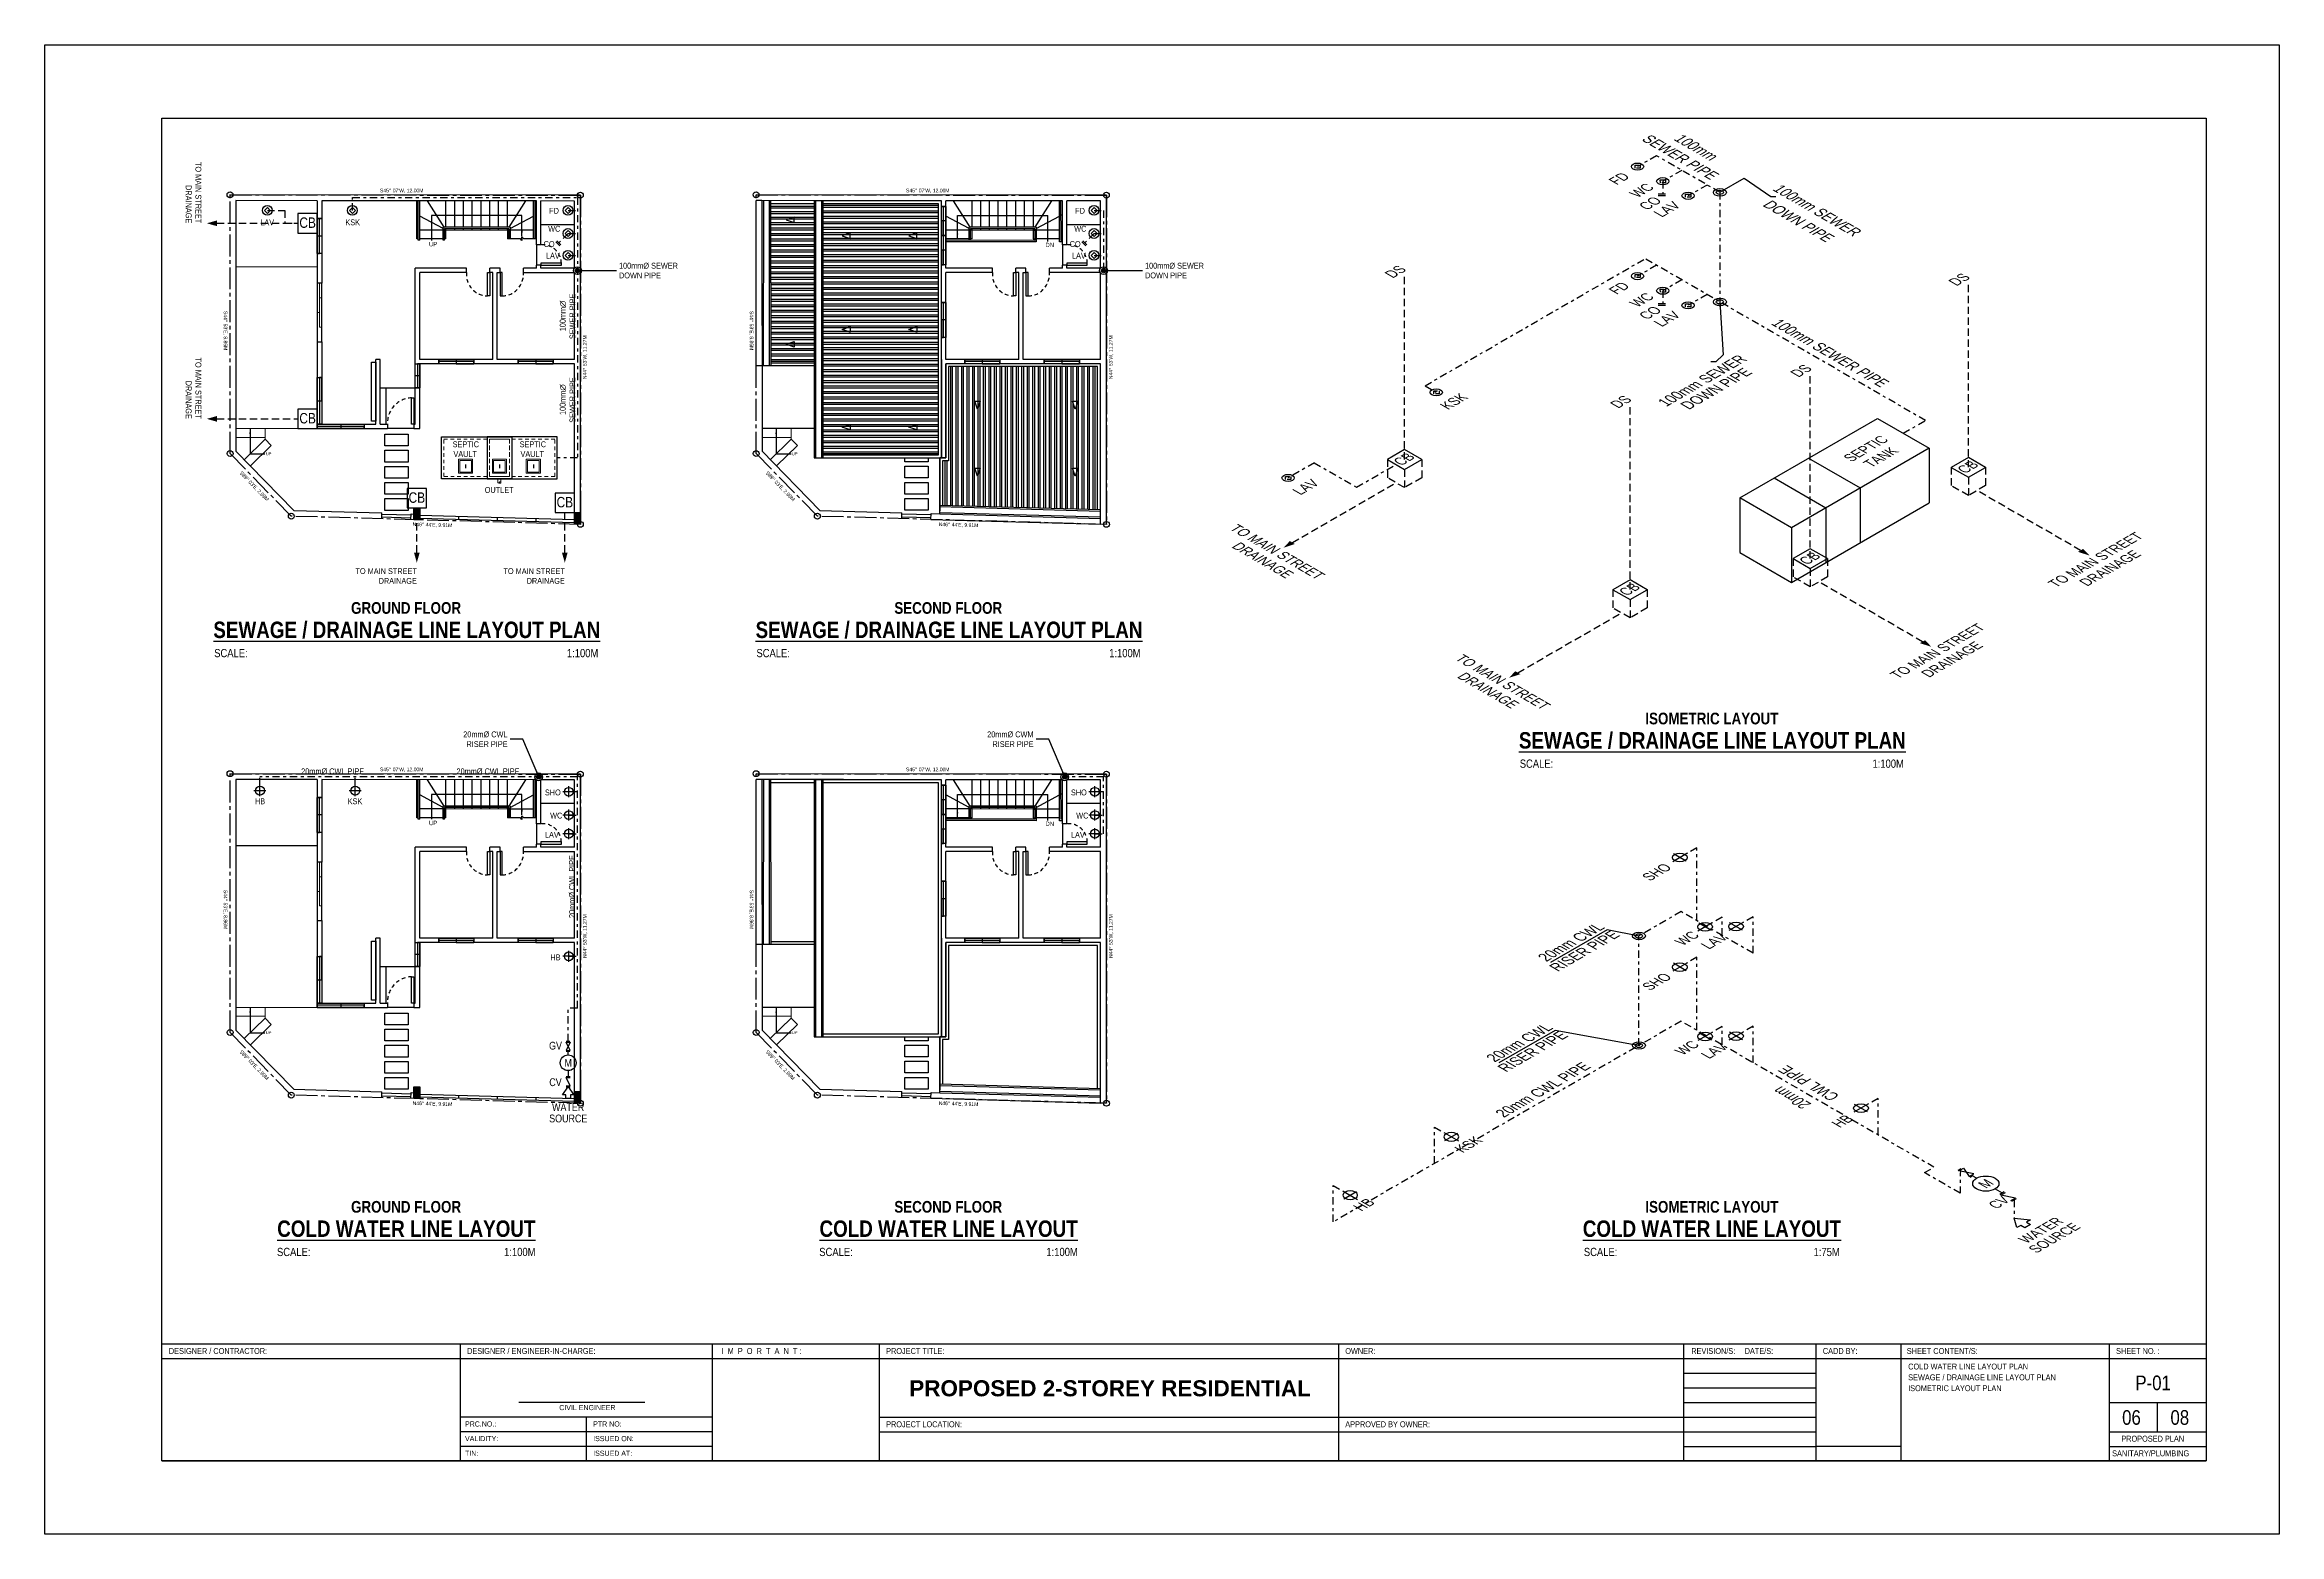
# Model space of a CAD drawing. Header units: inches. Extents: x 7263 to 14962, y 1317 to 2926.
# Drawn here: x 7262.7 to 7339.2, y 1368.1 to 1419.1 of the extents above; entities that cross this region are included whole.
import ezdxf
from ezdxf.enums import TextEntityAlignment as Align

# ---------------------------------------------------------------- set-up
doc = ezdxf.new("R2010")
doc.units = ezdxf.units.IN
doc.header["$MEASUREMENT"] = 0
for name, pattern in [('CENTER2', [1.125, 0.75, -0.125, 0.125, -0.125]), ('CWL', [0.5, 0.25, -0.125, 0, -0.125]), ('HIDDEN', [0.375, 0.25, -0.125]), ('HIDDEN2', [0.1875, 0.125, -0.0625])]:
    doc.linetypes.add(name, pattern=pattern)
for name, color, linetype in [('Layer1', 1, 'Continuous'), ('Layer2', 2, 'Continuous'), ('Layer3', 3, 'Continuous'), ('Layer4', 4, 'Continuous'), ('Layer5', 5, 'Continuous'), ('Layer6', 6, 'Continuous'), ('Layer8', 8, 'Continuous'), ('text', 7, 'Continuous')]:
    doc.layers.add(name, color=color, linetype=linetype)
doc.layers.add('Muebles', color=2, linetype='Continuous', lineweight=0)
doc.layers.add('plumbing', color=42, linetype='Continuous', lineweight=15)
doc.styles.get("Standard").update_dxf_attribs({"font": ''})
doc.styles.get('Standard').set_extended_font_data('Tw Cen MT Condensed')
doc.dimstyles.new('ISOMETRIC -30', dxfattribs={"dimtxt": 0.2, "dimasz": 0.18, "dimexe": 0.18, "dimexo": 0.0625, "dimgap": 0.09, "dimtad": 0, "dimzin": 0, "dimdsep": 46, "dimtxsty": 'Standard', "dimblk": 'ARCHTICK', "dimcen": 0.09, "dimclrd": 8, "dimclre": 8, "dimclrt": 2, "dimadec": 0, "dimazin": 0, "dimtfac": 1, "dimtofl": 0, "dimtmove": 0, "dimatfit": 3, "dimfxl": 1, "dimtolj": 1, "dimtzin": 0, "dimarcsym": 0})
doc.dimstyles.get("Standard").update_dxf_attribs({"dimtxt": 0.2, "dimasz": 0.18, "dimexe": 0.18, "dimexo": 0.0625, "dimgap": 0.09, "dimtad": 0, "dimzin": 0, "dimdsep": 46, "dimtxsty": 'Standard', "dimblk": 'ARCHTICK', "dimcen": 0.09, "dimclrd": 8, "dimclre": 8, "dimclrt": 2, "dimadec": 0, "dimazin": 0, "dimtfac": 1, "dimtofl": 0, "dimtmove": 0, "dimatfit": 3, "dimfxl": 1, "dimtolj": 1, "dimtzin": 0, "dimarcsym": 0})

# ---------------------------------------------------------------- blocks, each defined once
blk = doc.blocks.new('lot')
at = {"layer": 'Layer3', "linetype": 'CENTER2'}
blk.add_lwpolyline([(7106.756, 1445.657), (7106.77, 1434.387), (7096.873, 1434.655), (7094.777, 1436.797), (7094.762, 1445.657)], close=True, dxfattribs=at)
at = {"layer": 'Layer4'}
for centre in [(7094.762, 1445.657), (7106.756, 1445.657), (7094.777, 1436.797), (7096.873, 1434.655), (7106.77, 1434.387)]:
    blk.add_circle(centre, 0.1, dxfattribs=at)
at = {"layer": 'Layer3', "insert": (7099.896, 1445.873), "char_height": 0.125, "attachment_point": 1}
blk.add_mtext_dynamic_manual_height_columns("{\\fTechnicLite|b0|i0|c2|p2;S45%%D 07'W, 12.00M}", width=3.85486, gutter_width=1, heights=[0], dxfattribs=at)
at = {"layer": 'Layer3', "char_height": 0.125, "attachment_point": 1}
for s, insert, rotation in [("{\\fTechnicLite|b0|i0|c2|p2;S44%%D 53'E, 8.86M}", (7094.677, 1441.68), 270.10192), ("{\\fTechnicLite|b0|i0|c2|p2;N44%%D 53'W, 11.27M}", (7106.852, 1439.361), 90.06859), ("{\\fTechnicLite|b0|i0|c2|p2;S89%%D 03'E, 2.99M}", (7095.18, 1436.207), 314.23526), ("{\\fTechnicLite|b0|i0|c2|p2;N46%%D 44'E, 9.91M}", (7101.031, 1434.448), 358.45192)]:
    blk.add_mtext_dynamic_manual_height_columns(s, width=3.85486, gutter_width=1, heights=[0], dxfattribs=dict(at, insert=insert, rotation=rotation))
blk = doc.blocks.new('_ArchTick')
at = {"color": 0, "linetype": 'ByBlock', "const_width": 0.15}
blk.add_lwpolyline([(-0.5, -0.5), (0.5, 0.5)], dxfattribs=at)

msp = doc.modelspace()

# ---------------------------------------------------------------- hatches: boundary and pattern name
at = {"layer": 'Layer3', "true_color": 0x636466}
h = msp.add_hatch(dxfattribs=at)
h.set_pattern_fill('ANSI32', color=251, scale=0.5, angle=135)
h.set_pattern_definition([(180, (134.091, -43.53508), (-3e-17, -0.1875), []), (180, (134.0285, -43.47258), (-3e-17, -0.1875), [])])
h.paths.add_polyline_path([(7289.039, 1413.676), (7287.549, 1413.676), (7287.549, 1408.226), (7289.039, 1408.226)])
h = msp.add_hatch(dxfattribs=at)
h.set_pattern_fill('ANSI32', color=251, scale=0.5, angle=135)
h.set_pattern_definition([(180, (105.81686, -31.69454), (-3e-17, -0.1875), []), (180, (105.75436, -31.63204), (-3e-17, -0.1875), [])])
h.paths.add_polyline_path([(7293.293, 1413.666), (7289.339, 1413.666), (7289.339, 1405.072), (7293.293, 1405.072)])
h = msp.add_hatch(dxfattribs=at)
h.set_pattern_fill('ANSI32', color=251, scale=0.5, angle=225)
h.set_pattern_definition([(270, (134.09106, -31.69454), (0.1875, -4e-17), []), (270, (134.02856, -31.75704), (0.1875, -4e-17), [])])
h.paths.add_polyline_path([(7293.437, 1403.351), (7298.743, 1403.201), (7298.743, 1408.093), (7293.643, 1408.093), (7293.643, 1404.872), (7293.437, 1404.872)])
at = {"layer": 'Layer5', "true_color": 0xc8c92d, "extrusion": (0, 0.816497, 0.57735)}
h = msp.add_hatch(color=52, dxfattribs=at)
h.dxf.hatch_style = 1
h.paths.add_polyline_path([(-7319.958, -3789.664, -0.414214), (-7320.134, -3789.664, -0.414214), (-7320.134, -3789.488)])
h.paths.add_polyline_path([(-7319.958, -3789.488, -0.414214), (-7319.958, -3789.664), (-7320.134, -3789.488, -0.414214)])
h = msp.add_hatch(color=52, dxfattribs=at)
h.dxf.hatch_style = 1
h.paths.add_polyline_path([(-7319.958, -3787.499, -0.414214), (-7320.134, -3787.499, -0.414214), (-7320.134, -3787.323)])
h.paths.add_polyline_path([(-7319.958, -3787.323, -0.414214), (-7319.958, -3787.499), (-7320.134, -3787.323, -0.414214)])
at = {"layer": 'Layer6', "true_color": 0x636466}
h = msp.add_hatch(color=251, dxfattribs=at)
h.dxf.hatch_style = 1
h.paths.add_polyline_path([(7275.535, 1403.154, -0.414564), (7275.435, 1403.254), (7275.335, 1403.254), (7275.335, 1402.854), (7275.535, 1402.854)])
h.paths.add_polyline_path([(7275.535, 1403.254), (7275.435, 1403.254, 0.414564), (7275.535, 1403.154)], flags=17)
h = msp.add_hatch(color=251, dxfattribs=at)
h.dxf.hatch_style = 1
h.paths.add_polyline_path([(7281.034, 1402.998, -0.414564), (7280.934, 1403.098), (7280.835, 1403.099), (7280.834, 1402.698), (7281.034, 1402.698)])
h.paths.add_polyline_path([(7281.034, 1403.098), (7280.934, 1403.098, 0.414564), (7281.034, 1402.998)], flags=17)
h = msp.add_hatch(color=251, dxfattribs=at)
h.dxf.hatch_style = 1
h.paths.add_polyline_path([(7275.535, 1383.335, -0.414564), (7275.435, 1383.435), (7275.335, 1383.435), (7275.335, 1383.035), (7275.535, 1383.035)])
h.paths.add_polyline_path([(7275.535, 1383.435), (7275.435, 1383.435, 0.414564), (7275.535, 1383.335)], flags=17)
h = msp.add_hatch(color=251, dxfattribs=at)
h.dxf.hatch_style = 1
h.paths.add_polyline_path([(7281.034, 1383.179, -0.414564), (7280.934, 1383.279), (7280.835, 1383.28), (7280.834, 1382.879), (7281.034, 1382.879)])
h.paths.add_polyline_path([(7281.034, 1383.279), (7280.934, 1383.279, 0.414564), (7281.034, 1383.179)], flags=17)
at = {"layer": 'Layer8', "linetype": 'HIDDEN'}
h = msp.add_hatch(color=256, dxfattribs=at)
h.dxf.hatch_style = 1
h.paths.add_polyline_path([(7279.609, 1394.123, -0.414214), (7279.684, 1394.049, -0.414214), (7279.609, 1393.974)])
h.paths.add_polyline_path([(7279.535, 1394.049, -0.414214), (7279.609, 1394.123), (7279.609, 1393.974, -0.414214)])
h = msp.add_hatch(color=256, dxfattribs=at)
h.dxf.hatch_style = 1
h.paths.add_polyline_path([(7297.615, 1394.123, -0.414214), (7297.69, 1394.049, -0.414214), (7297.615, 1393.974)])
h.paths.add_polyline_path([(7297.54, 1394.049, -0.414214), (7297.615, 1394.123), (7297.615, 1393.974, -0.414214)])
at = {"layer": 'Layer8', "linetype": 'HIDDEN', "extrusion": (0, 0.816497, 0.57735)}
h = msp.add_hatch(color=4, dxfattribs=at)
h.dxf.hatch_style = 1
h.paths.add_polyline_path([(-7317.187, -2598.309, -0.414214), (-7317.363, -2598.309, -0.414214), (-7317.363, -2598.134)])
h.paths.add_polyline_path([(-7317.187, -2598.134, -0.414214), (-7317.187, -2598.309), (-7317.363, -2598.134, -0.414214)])
h = msp.add_hatch(color=4, dxfattribs=at)
h.dxf.hatch_style = 1
h.paths.add_polyline_path([(-7317.187, -2596.144, -0.414214), (-7317.363, -2596.144, -0.414214), (-7317.363, -2595.968)])
h.paths.add_polyline_path([(-7317.187, -2595.968, -0.414214), (-7317.187, -2596.144), (-7317.363, -2595.968, -0.414214)])
at = {"layer": 'plumbing', "lineweight": 25}
h = msp.add_hatch(color=256, dxfattribs=at)
h.dxf.hatch_style = 1
h.paths.add_polyline_path([(7280.936, 1411.456, -0.414214), (7281.01, 1411.381, -0.414214), (7280.936, 1411.307)])
h.paths.add_polyline_path([(7280.861, 1411.381, -0.414214), (7280.936, 1411.456), (7280.936, 1411.307, -0.414214)])
h = msp.add_hatch(color=256, dxfattribs=at)
h.dxf.hatch_style = 1
h.paths.add_polyline_path([(7298.945, 1411.456, -0.414214), (7299.019, 1411.381, -0.414214), (7298.945, 1411.307)])
h.paths.add_polyline_path([(7298.87, 1411.381, -0.414214), (7298.945, 1411.456), (7298.945, 1411.307, -0.414214)])

# ---------------------------------------------------------------- linework, layer by layer
at = {"layer": 'Defpoints'}
msp.add_lwpolyline([(7262.697, 1419.116), (7339.197, 1419.116), (7339.197, 1368.116), (7262.697, 1368.116)], close=True, dxfattribs=at)
at = {"layer": 'Layer1'}
for p, q in [((7275.484, 1412.419), (7275.486, 1413.769)), ((7275.534, 1412.419), (7275.536, 1413.769)), ((7279.434, 1412.466), (7279.433, 1413.769)), ((7279.484, 1412.466), (7279.483, 1413.769)), ((7287.299, 1413.776), (7287.296, 1408.126)), ((7287.499, 1413.776), (7287.502, 1408.126)), ((7289.089, 1413.766), (7289.089, 1404.972)), ((7289.289, 1413.766), (7289.289, 1404.972)), ((7297.44, 1412.366), (7297.438, 1413.769)), ((7297.49, 1412.416), (7297.488, 1413.769)), ((7279.683, 1412.963), (7280.834, 1412.963)), ((7287.549, 1413.676), (7289.039, 1413.676)), ((7297.689, 1412.963), (7298.84, 1412.963)), ((7275.534, 1412.419), (7275.484, 1412.419)), ((7278.634, 1412.867), (7276.334, 1412.868)), ((7276.334, 1412.418), (7276.334, 1412.868)), ((7276.384, 1412.418), (7276.334, 1412.418)), ((7278.584, 1412.817), (7276.384, 1412.818)), ((7276.384, 1412.418), (7276.384, 1412.818)), ((7278.584, 1412.817), (7278.584, 1412.467)), ((7278.634, 1412.867), (7278.634, 1412.467)), ((7279.534, 1412.263), (7279.534, 1411.563)), ((7296.59, 1412.416), (7293.543, 1412.419)), ((7296.64, 1412.366), (7293.543, 1412.369)), ((7296.64, 1412.866), (7294.343, 1412.868)), ((7294.343, 1412.418), (7294.343, 1412.868)), ((7294.393, 1412.418), (7294.343, 1412.418)), ((7296.59, 1412.816), (7294.393, 1412.818)), ((7294.393, 1412.418), (7294.393, 1412.818)), ((7296.59, 1412.816), (7296.59, 1412.416)), ((7296.64, 1412.866), (7296.64, 1412.366)), ((7297.54, 1412.366), (7297.44, 1412.366)), ((7297.54, 1412.416), (7297.49, 1412.416)), ((7297.54, 1412.263), (7297.54, 1411.563)), ((7287.549, 1408.226), (7289.039, 1408.226)), ((7274.184, 1407.373), (7275.384, 1407.373)), ((7274.384, 1406.122), (7274.384, 1407.373)), ((7275.334, 1405.972), (7274.434, 1405.972)), ((7289.039, 1405.972), (7287.253, 1405.972)), ((7293.337, 1403.304), (7298.843, 1403.148)), ((7293.337, 1403.104), (7298.843, 1402.948)), ((7275.484, 1392.6), (7275.486, 1393.95)), ((7275.534, 1392.6), (7275.536, 1393.95)), ((7279.434, 1392.647), (7279.433, 1393.95)), ((7279.484, 1392.647), (7279.483, 1393.95)), ((7287.299, 1393.958), (7287.296, 1388.307)), ((7287.499, 1393.958), (7287.502, 1388.307)), ((7287.549, 1393.857), (7289.039, 1393.857)), ((7289.089, 1393.947), (7289.089, 1385.153)), ((7289.289, 1393.947), (7289.289, 1385.153)), ((7297.44, 1392.547), (7297.438, 1393.95)), ((7297.49, 1392.597), (7297.488, 1393.95)), ((7279.683, 1393.144), (7280.834, 1393.144)), ((7297.689, 1393.144), (7298.84, 1393.144)), ((7275.534, 1392.6), (7275.484, 1392.6)), ((7278.634, 1393.048), (7276.334, 1393.049)), ((7276.334, 1392.599), (7276.334, 1393.049)), ((7276.384, 1392.599), (7276.334, 1392.599)), ((7278.584, 1392.998), (7276.384, 1392.999)), ((7276.384, 1392.599), (7276.384, 1392.999)), ((7278.584, 1392.998), (7278.584, 1392.648)), ((7278.634, 1393.048), (7278.634, 1392.648)), ((7279.534, 1392.444), (7279.534, 1391.744)), ((7296.59, 1392.597), (7293.543, 1392.6)), ((7296.64, 1392.547), (7293.543, 1392.55)), ((7296.64, 1393.047), (7294.343, 1393.049)), ((7294.343, 1392.599), (7294.343, 1393.049)), ((7294.393, 1392.599), (7294.343, 1392.599)), ((7296.59, 1392.997), (7294.393, 1392.999)), ((7294.393, 1392.599), (7294.393, 1392.999)), ((7296.59, 1392.997), (7296.59, 1392.597)), ((7296.64, 1393.047), (7296.64, 1392.547)), ((7297.54, 1392.547), (7297.44, 1392.547)), ((7297.54, 1392.597), (7297.49, 1392.597)), ((7297.54, 1392.444), (7297.54, 1391.744)), ((7287.549, 1388.407), (7289.039, 1388.407)), ((7274.184, 1387.554), (7275.384, 1387.554)), ((7274.384, 1386.303), (7274.384, 1387.554)), ((7275.334, 1386.153), (7274.434, 1386.153)), ((7289.039, 1386.153), (7287.253, 1386.153)), ((7293.337, 1383.485), (7298.843, 1383.33)), ((7293.337, 1383.285), (7298.843, 1383.129))]:
    msp.add_line(p, q, dxfattribs=at)
for points in [[(7272.18, 1413.163), (7272.18, 1411.963), (7272.03, 1411.963), (7272.03, 1413.163)], [(7293.543, 1413.581), (7293.543, 1412.581), (7293.393, 1412.581), (7293.393, 1413.581)], [(7293.543, 1412.581), (7293.543, 1411.581), (7293.393, 1411.581), (7293.393, 1412.581)], [(7272.03, 1408.948), (7272.18, 1408.948), (7272.18, 1410.948), (7272.03, 1410.948)], [(7293.543, 1410.293), (7293.543, 1409.093), (7293.393, 1409.093), (7293.393, 1410.293)], [(7272.03, 1406.122), (7272.03, 1407.722), (7272.18, 1407.722), (7272.18, 1406.122)], [(7273.884, 1408.243), (7274.034, 1408.243), (7274.034, 1406.222), (7273.884, 1406.222)], [(7275.384, 1407.373), (7275.384, 1408.193), (7275.534, 1408.193), (7275.534, 1407.373)], [(7276.184, 1408.343), (7277.384, 1408.343), (7277.384, 1408.193), (7276.184, 1408.193)], [(7278.909, 1408.343), (7280.109, 1408.343), (7280.109, 1408.193), (7278.909, 1408.193)], [(7294.193, 1408.343), (7295.393, 1408.343), (7295.393, 1408.193), (7294.193, 1408.193)], [(7296.918, 1408.343), (7298.118, 1408.343), (7298.118, 1408.193), (7296.918, 1408.193)], [(7272.03, 1406.122), (7273.63, 1406.122), (7273.63, 1405.972), (7272.03, 1405.972)], [(7272.18, 1393.344), (7272.18, 1392.144), (7272.03, 1392.144), (7272.03, 1393.344)], [(7293.543, 1393.762), (7293.543, 1392.762), (7293.393, 1392.762), (7293.393, 1393.762)], [(7293.543, 1392.762), (7293.543, 1391.762), (7293.393, 1391.762), (7293.393, 1392.762)], [(7272.03, 1389.129), (7272.18, 1389.129), (7272.18, 1391.129), (7272.03, 1391.129)], [(7293.543, 1390.474), (7293.543, 1389.274), (7293.393, 1389.274), (7293.393, 1390.474)], [(7276.184, 1388.524), (7277.384, 1388.524), (7277.384, 1388.374), (7276.184, 1388.374)], [(7278.909, 1388.524), (7280.109, 1388.524), (7280.109, 1388.374), (7278.909, 1388.374)], [(7294.193, 1388.524), (7295.393, 1388.524), (7295.393, 1388.374), (7294.193, 1388.374)], [(7296.918, 1388.524), (7298.118, 1388.524), (7298.118, 1388.374), (7296.918, 1388.374)], [(7272.03, 1386.303), (7272.03, 1387.903), (7272.18, 1387.903), (7272.18, 1386.303)], [(7273.884, 1388.424), (7274.034, 1388.424), (7274.034, 1386.403), (7273.884, 1386.403)], [(7275.384, 1387.554), (7275.384, 1388.374), (7275.534, 1388.374), (7275.534, 1387.554)], [(7272.03, 1386.303), (7273.63, 1386.303), (7273.63, 1386.153), (7272.03, 1386.153)]]:
    msp.add_lwpolyline(points, close=True, dxfattribs=at)
for points in [[(7289.339, 1405.072), (7293.293, 1405.072), (7293.293, 1413.666), (7289.339, 1413.666)], [(7298.743, 1403.201), (7298.743, 1408.093), (7293.643, 1408.093), (7293.643, 1404.872), (7293.437, 1404.872), (7293.437, 1403.351)], [(7289.339, 1385.253), (7293.293, 1385.253), (7293.293, 1393.847), (7289.339, 1393.847)], [(7298.743, 1383.382), (7298.743, 1388.274), (7293.643, 1388.274), (7293.643, 1385.053), (7293.437, 1385.053), (7293.437, 1383.532)]]:
    msp.add_lwpolyline(points, dxfattribs=at)
at = {"layer": 'Layer1', "linetype": 'HIDDEN2'}
for centre, radius, start, end in [((7279.739, 1411.619), 0.646, 1.66315, 94.81625), ((7297.744, 1411.619), 0.646, 1.66315, 94.81625), ((7277.878, 1411.258), 0.746, 175.80961, 268.55928), ((7278.341, 1411.258), 0.746, 271.44072, 4.19039), ((7295.884, 1411.258), 0.746, 175.80961, 268.55928), ((7296.346, 1411.258), 0.746, 271.44072, 4.19039), ((7275.278, 1406.177), 0.846, 91.27068, 183.70843), ((7279.739, 1391.8), 0.646, 1.66315, 94.81625), ((7297.744, 1391.8), 0.646, 1.66315, 94.81625), ((7277.878, 1391.439), 0.746, 175.80961, 268.55928), ((7278.341, 1391.439), 0.746, 271.44072, 4.19039), ((7295.884, 1391.439), 0.746, 175.80961, 268.55928), ((7296.346, 1391.439), 0.746, 271.44072, 4.19039), ((7275.278, 1386.358), 0.846, 91.27068, 183.70843)]:
    msp.add_arc(centre, radius, start, end, dxfattribs=at)
at = {"layer": 'Layer2'}
for p, q in [((7275.434, 1412.469), (7275.436, 1413.769)), ((7276.371, 1412.868), (7275.799, 1413.769)), ((7276.434, 1412.868), (7276.434, 1413.77)), ((7276.734, 1412.868), (7276.734, 1413.77)), ((7277.034, 1412.868), (7277.034, 1413.77)), ((7277.334, 1412.868), (7277.334, 1413.77)), ((7277.634, 1412.868), (7277.634, 1413.77)), ((7277.934, 1412.868), (7277.934, 1413.77)), ((7278.234, 1412.868), (7278.234, 1413.77)), ((7278.534, 1413.766), (7278.534, 1412.867)), ((7278.598, 1412.868), (7279.17, 1413.769)), ((7294.38, 1412.868), (7293.808, 1413.769)), ((7294.443, 1412.868), (7294.443, 1413.77)), ((7294.74, 1412.868), (7294.74, 1413.77)), ((7295.04, 1412.868), (7295.04, 1413.77)), ((7295.34, 1412.868), (7295.34, 1413.77)), ((7295.64, 1412.868), (7295.64, 1413.77)), ((7295.94, 1412.868), (7295.94, 1413.77)), ((7296.24, 1412.868), (7296.24, 1413.77)), ((7296.54, 1413.766), (7296.54, 1412.867)), ((7296.603, 1412.868), (7297.175, 1413.769)), ((7275.485, 1413.276), (7275.435, 1413.303)), ((7276.334, 1412.822), (7275.535, 1413.249)), ((7278.634, 1412.822), (7279.434, 1413.249)), ((7279.484, 1413.276), (7279.534, 1413.303)), ((7294.343, 1412.822), (7293.544, 1413.249)), ((7296.64, 1412.822), (7297.439, 1413.249)), ((7297.489, 1413.276), (7297.54, 1413.303)), ((7275.485, 1412.769), (7275.434, 1412.769)), ((7275.484, 1412.469), (7275.434, 1412.469)), ((7276.334, 1412.468), (7275.534, 1412.469)), ((7276.334, 1412.768), (7275.535, 1412.769)), ((7276.434, 1412.768), (7276.384, 1412.795)), ((7278.584, 1412.767), (7276.384, 1412.768)), ((7276.434, 1412.468), (7276.384, 1412.468)), ((7276.434, 1412.768), (7276.403, 1412.818)), ((7276.434, 1412.468), (7276.434, 1412.818)), ((7276.734, 1412.768), (7276.734, 1412.818)), ((7277.034, 1412.768), (7277.034, 1412.818)), ((7277.334, 1412.768), (7277.334, 1412.818)), ((7277.634, 1412.768), (7277.634, 1412.818)), ((7277.934, 1412.768), (7277.934, 1412.818)), ((7278.234, 1412.768), (7278.234, 1412.818)), ((7278.534, 1412.768), (7278.566, 1412.818)), ((7278.534, 1412.817), (7278.534, 1412.766)), ((7278.534, 1412.768), (7278.584, 1412.795)), ((7278.536, 1412.767), (7278.535, 1412.467)), ((7279.434, 1412.766), (7278.634, 1412.767)), ((7279.534, 1412.766), (7279.484, 1412.766)), ((7294.343, 1412.468), (7293.543, 1412.469)), ((7294.343, 1412.768), (7293.544, 1412.769)), ((7294.443, 1412.768), (7294.393, 1412.795)), ((7296.541, 1412.766), (7294.393, 1412.768)), ((7294.443, 1412.468), (7294.393, 1412.468)), ((7294.443, 1412.768), (7294.411, 1412.818)), ((7294.443, 1412.468), (7294.443, 1412.818)), ((7294.74, 1412.768), (7294.74, 1412.818)), ((7295.04, 1412.768), (7295.04, 1412.818)), ((7295.34, 1412.768), (7295.34, 1412.818)), ((7295.64, 1412.768), (7295.64, 1412.818)), ((7295.94, 1412.768), (7295.94, 1412.818)), ((7296.24, 1412.768), (7296.24, 1412.818)), ((7296.54, 1412.768), (7296.572, 1412.818)), ((7296.54, 1412.817), (7296.54, 1412.766)), ((7296.54, 1412.768), (7296.59, 1412.795)), ((7296.54, 1412.766), (7296.59, 1412.766)), ((7296.54, 1412.466), (7296.59, 1412.466)), ((7296.541, 1412.766), (7296.541, 1412.467)), ((7297.44, 1412.766), (7296.64, 1412.767)), ((7297.44, 1412.466), (7296.64, 1412.467)), ((7297.54, 1412.766), (7297.49, 1412.766)), ((7297.54, 1412.466), (7297.49, 1412.466)), ((7272.03, 1411.505), (7269.241, 1411.503)), ((7275.239, 1403.008), (7274.239, 1403.036)), ((7293.041, 1403.014), (7292.042, 1403.042)), ((7275.236, 1402.908), (7274.236, 1402.936)), ((7280.836, 1402.748), (7275.536, 1402.898)), ((7280.839, 1402.848), (7275.539, 1402.998)), ((7276.864, 1402.961), (7276.861, 1402.861)), ((7278.189, 1402.923), (7278.186, 1402.823)), ((7279.514, 1402.886), (7279.511, 1402.786)), ((7293.039, 1402.914), (7292.039, 1402.942)), ((7275.434, 1392.65), (7275.436, 1393.95)), ((7276.371, 1393.049), (7275.799, 1393.95)), ((7276.434, 1393.049), (7276.434, 1393.951)), ((7276.734, 1393.049), (7276.734, 1393.951)), ((7277.034, 1393.049), (7277.034, 1393.951)), ((7277.334, 1393.049), (7277.334, 1393.951)), ((7277.634, 1393.049), (7277.634, 1393.951)), ((7277.934, 1393.049), (7277.934, 1393.951)), ((7278.234, 1393.049), (7278.234, 1393.951)), ((7278.534, 1393.947), (7278.534, 1393.048)), ((7278.598, 1393.049), (7279.17, 1393.95)), ((7294.38, 1393.049), (7293.808, 1393.95)), ((7294.443, 1393.049), (7294.443, 1393.951)), ((7294.74, 1393.049), (7294.74, 1393.951)), ((7295.04, 1393.049), (7295.04, 1393.951)), ((7295.34, 1393.049), (7295.34, 1393.951)), ((7295.64, 1393.049), (7295.64, 1393.951)), ((7295.94, 1393.049), (7295.94, 1393.951)), ((7296.24, 1393.049), (7296.24, 1393.951)), ((7296.54, 1393.947), (7296.54, 1393.048)), ((7296.603, 1393.049), (7297.175, 1393.95)), ((7275.485, 1393.457), (7275.435, 1393.484)), ((7276.334, 1393.003), (7275.535, 1393.43)), ((7278.634, 1393.003), (7279.434, 1393.43)), ((7279.484, 1393.457), (7279.534, 1393.484)), ((7294.343, 1393.003), (7293.544, 1393.43)), ((7296.64, 1393.003), (7297.439, 1393.43)), ((7297.489, 1393.457), (7297.54, 1393.484)), ((7275.485, 1392.95), (7275.434, 1392.95)), ((7275.484, 1392.65), (7275.434, 1392.65)), ((7276.334, 1392.649), (7275.534, 1392.65)), ((7276.334, 1392.949), (7275.535, 1392.95)), ((7276.434, 1392.949), (7276.384, 1392.976)), ((7278.584, 1392.948), (7276.384, 1392.949)), ((7276.434, 1392.649), (7276.384, 1392.649)), ((7276.434, 1392.949), (7276.403, 1392.999)), ((7276.434, 1392.649), (7276.434, 1392.999)), ((7276.734, 1392.949), (7276.734, 1392.999)), ((7277.034, 1392.949), (7277.034, 1392.999)), ((7277.334, 1392.949), (7277.334, 1392.999)), ((7277.634, 1392.949), (7277.634, 1392.999)), ((7277.934, 1392.949), (7277.934, 1392.999)), ((7278.234, 1392.949), (7278.234, 1392.999)), ((7278.534, 1392.949), (7278.566, 1392.999)), ((7278.534, 1392.998), (7278.534, 1392.947)), ((7278.534, 1392.949), (7278.584, 1392.976)), ((7278.536, 1392.948), (7278.535, 1392.648)), ((7279.434, 1392.947), (7278.634, 1392.948)), ((7279.534, 1392.947), (7279.484, 1392.947)), ((7294.343, 1392.649), (7293.543, 1392.65)), ((7294.343, 1392.949), (7293.544, 1392.95)), ((7294.443, 1392.949), (7294.393, 1392.976)), ((7296.541, 1392.947), (7294.393, 1392.949)), ((7294.443, 1392.649), (7294.393, 1392.649)), ((7294.443, 1392.949), (7294.411, 1392.999)), ((7294.443, 1392.649), (7294.443, 1392.999)), ((7294.74, 1392.949), (7294.74, 1392.999)), ((7295.04, 1392.949), (7295.04, 1392.999)), ((7295.34, 1392.949), (7295.34, 1392.999)), ((7295.64, 1392.949), (7295.64, 1392.999)), ((7295.94, 1392.949), (7295.94, 1392.999)), ((7296.24, 1392.949), (7296.24, 1392.999)), ((7296.54, 1392.949), (7296.572, 1392.999)), ((7296.54, 1392.998), (7296.54, 1392.947)), ((7296.54, 1392.949), (7296.59, 1392.976)), ((7296.54, 1392.947), (7296.59, 1392.947)), ((7296.54, 1392.647), (7296.59, 1392.647)), ((7296.541, 1392.947), (7296.541, 1392.648)), ((7297.44, 1392.947), (7296.64, 1392.948)), ((7297.44, 1392.647), (7296.64, 1392.648)), ((7297.54, 1392.947), (7297.49, 1392.947)), ((7297.54, 1392.647), (7297.49, 1392.647)), ((7272.03, 1391.686), (7269.241, 1391.684)), ((7275.239, 1383.189), (7274.239, 1383.217)), ((7280.839, 1383.029), (7275.539, 1383.179)), ((7276.864, 1383.142), (7276.861, 1383.042)), ((7293.039, 1383.095), (7292.039, 1383.123)), ((7293.041, 1383.195), (7292.042, 1383.223)), ((7275.236, 1383.089), (7274.236, 1383.117)), ((7280.836, 1382.929), (7275.536, 1383.079)), ((7278.189, 1383.104), (7278.186, 1383.004)), ((7279.514, 1383.067), (7279.511, 1382.967)), ((7283.24, 1372.632), (7278.929, 1372.632))]:
    msp.add_line(p, q, dxfattribs=at)
for points in [[(7272.105, 1412.563), (7272.105, 1413.163), (7272.18, 1413.163), (7272.18, 1412.563)], [(7293.393, 1413.081), (7293.393, 1412.581), (7293.468, 1412.581), (7293.468, 1413.081)], [(7293.468, 1413.081), (7293.468, 1413.581), (7293.543, 1413.581), (7293.543, 1413.081)], [(7272.03, 1412.563), (7272.03, 1411.963), (7272.105, 1411.963), (7272.105, 1412.563)], [(7293.468, 1412.081), (7293.468, 1412.581), (7293.543, 1412.581), (7293.543, 1412.081)], [(7279.684, 1411.563), (7280.384, 1411.563), (7280.384, 1411.638), (7279.684, 1411.638)], [(7293.393, 1412.081), (7293.393, 1411.581), (7293.468, 1411.581), (7293.468, 1412.081)], [(7297.69, 1411.563), (7298.39, 1411.563), (7298.39, 1411.638), (7297.69, 1411.638)], [(7277.859, 1410.513), (7277.859, 1411.313), (7277.934, 1411.313), (7277.934, 1410.513)], [(7278.359, 1410.513), (7278.359, 1411.313), (7278.284, 1411.313), (7278.284, 1410.513)], [(7295.865, 1410.513), (7295.865, 1411.313), (7295.94, 1411.313), (7295.94, 1410.513)], [(7296.365, 1410.513), (7296.365, 1411.313), (7296.29, 1411.313), (7296.29, 1410.513)], [(7293.468, 1409.693), (7293.468, 1410.293), (7293.543, 1410.293), (7293.543, 1409.693)], [(7293.393, 1409.693), (7293.393, 1409.093), (7293.468, 1409.093), (7293.468, 1409.693)], [(7272.18, 1406.922), (7272.18, 1407.722), (7272.105, 1407.722), (7272.105, 1406.922)], [(7275.459, 1407.793), (7275.459, 1407.373), (7275.384, 1407.373), (7275.384, 1407.793)], [(7275.534, 1407.793), (7275.534, 1408.193), (7275.459, 1408.193), (7275.459, 1407.793)], [(7276.784, 1408.268), (7276.184, 1408.268), (7276.184, 1408.343), (7276.784, 1408.343)], [(7276.784, 1408.193), (7277.384, 1408.193), (7277.384, 1408.268), (7276.784, 1408.268)], [(7279.509, 1408.268), (7278.909, 1408.268), (7278.909, 1408.343), (7279.509, 1408.343)], [(7279.509, 1408.193), (7280.109, 1408.193), (7280.109, 1408.268), (7279.509, 1408.268)], [(7294.793, 1408.268), (7294.193, 1408.268), (7294.193, 1408.343), (7294.793, 1408.343)], [(7294.793, 1408.193), (7295.393, 1408.193), (7295.393, 1408.268), (7294.793, 1408.268)], [(7297.518, 1408.268), (7296.918, 1408.268), (7296.918, 1408.343), (7297.518, 1408.343)], [(7297.518, 1408.193), (7298.118, 1408.193), (7298.118, 1408.268), (7297.518, 1408.268)], [(7272.105, 1406.922), (7272.105, 1406.122), (7272.03, 1406.122), (7272.03, 1406.922)], [(7275.334, 1407.022), (7275.334, 1406.122), (7275.259, 1406.122), (7275.259, 1407.022)], [(7272.83, 1406.047), (7272.03, 1406.047), (7272.03, 1406.122), (7272.83, 1406.122)], [(7272.83, 1405.972), (7273.63, 1405.972), (7273.63, 1406.047), (7272.83, 1406.047)], [(7272.105, 1392.744), (7272.105, 1393.344), (7272.18, 1393.344), (7272.18, 1392.744)], [(7293.393, 1393.262), (7293.393, 1392.762), (7293.468, 1392.762), (7293.468, 1393.262)], [(7293.468, 1393.262), (7293.468, 1393.762), (7293.543, 1393.762), (7293.543, 1393.262)], [(7272.03, 1392.744), (7272.03, 1392.144), (7272.105, 1392.144), (7272.105, 1392.744)], [(7293.468, 1392.262), (7293.468, 1392.762), (7293.543, 1392.762), (7293.543, 1392.262)], [(7279.684, 1391.744), (7280.384, 1391.744), (7280.384, 1391.819), (7279.684, 1391.819)], [(7293.393, 1392.262), (7293.393, 1391.762), (7293.468, 1391.762), (7293.468, 1392.262)], [(7297.69, 1391.744), (7298.39, 1391.744), (7298.39, 1391.819), (7297.69, 1391.819)], [(7277.859, 1390.694), (7277.859, 1391.494), (7277.934, 1391.494), (7277.934, 1390.694)], [(7278.359, 1390.694), (7278.359, 1391.494), (7278.284, 1391.494), (7278.284, 1390.694)], [(7295.865, 1390.694), (7295.865, 1391.494), (7295.94, 1391.494), (7295.94, 1390.694)], [(7296.365, 1390.694), (7296.365, 1391.494), (7296.29, 1391.494), (7296.29, 1390.694)], [(7293.468, 1389.874), (7293.468, 1390.474), (7293.543, 1390.474), (7293.543, 1389.874)], [(7293.393, 1389.874), (7293.393, 1389.274), (7293.468, 1389.274), (7293.468, 1389.874)], [(7276.784, 1388.449), (7276.184, 1388.449), (7276.184, 1388.524), (7276.784, 1388.524)], [(7279.509, 1388.449), (7278.909, 1388.449), (7278.909, 1388.524), (7279.509, 1388.524)], [(7294.793, 1388.449), (7294.193, 1388.449), (7294.193, 1388.524), (7294.793, 1388.524)], [(7297.518, 1388.449), (7296.918, 1388.449), (7296.918, 1388.524), (7297.518, 1388.524)], [(7272.18, 1387.103), (7272.18, 1387.903), (7272.105, 1387.903), (7272.105, 1387.103)], [(7275.459, 1387.974), (7275.459, 1387.554), (7275.384, 1387.554), (7275.384, 1387.974)], [(7275.534, 1387.974), (7275.534, 1388.374), (7275.459, 1388.374), (7275.459, 1387.974)], [(7276.784, 1388.374), (7277.384, 1388.374), (7277.384, 1388.449), (7276.784, 1388.449)], [(7279.509, 1388.374), (7280.109, 1388.374), (7280.109, 1388.449), (7279.509, 1388.449)], [(7294.793, 1388.374), (7295.393, 1388.374), (7295.393, 1388.449), (7294.793, 1388.449)], [(7297.518, 1388.374), (7298.118, 1388.374), (7298.118, 1388.449), (7297.518, 1388.449)], [(7272.105, 1387.103), (7272.105, 1386.303), (7272.03, 1386.303), (7272.03, 1387.103)], [(7275.334, 1387.203), (7275.334, 1386.303), (7275.259, 1386.303), (7275.259, 1387.203)], [(7272.83, 1386.228), (7272.03, 1386.228), (7272.03, 1386.303), (7272.83, 1386.303)], [(7272.83, 1386.153), (7273.63, 1386.153), (7273.63, 1386.228), (7272.83, 1386.228)]]:
    msp.add_lwpolyline(points, close=True, dxfattribs=at)
at = {"layer": 'Layer3', "color": 52, "linetype": 'CWL', "lineweight": -3, "true_color": 0xc8c92d}
for p, q in [((7317.881, 1415.312, -3641.371), (7317.226, 1414.944, -3641.377)), ((7320.046, 1414.062, -3641.371), (7317.881, 1415.312, -3641.371)), ((7318.747, 1414.812, -3641.371), (7318.092, 1414.444, -3641.377)), ((7273.232, 1413.44), (7273.232, 1413.885)), ((7273.232, 1413.885), (7280.939, 1413.885)), ((7280.939, 1413.885), (7280.939, 1404.973)), ((7319.613, 1414.312, -3641.371), (7318.958, 1413.944, -3641.377)), ((7320.046, 1414.062, -3641.371), (7320.046, 1410.312, -3641.371)), ((7280.614, 1413.44), (7280.939, 1413.44)), ((7298.619, 1413.442), (7298.945, 1413.442)), ((7298.945, 1413.442), (7298.945, 1411.381)), ((7280.329, 1412.227), (7280.192, 1412.364)), ((7280.368, 1412.267), (7280.232, 1412.403)), ((7280.622, 1412.657), (7280.3, 1412.335)), ((7280.614, 1412.65), (7280.939, 1412.65)), ((7298.337, 1412.227), (7298.201, 1412.364)), ((7298.377, 1412.267), (7298.24, 1412.403)), ((7298.63, 1412.657), (7298.309, 1412.335)), ((7298.619, 1412.652), (7298.945, 1412.652)), ((7280.614, 1411.9), (7280.939, 1411.9)), ((7298.619, 1411.902), (7298.945, 1411.902)), ((7309.952, 1407.44, -3641.377), (7317.486, 1411.79, -3641.377)), ((7317.881, 1411.562, -3641.371), (7317.226, 1411.194, -3641.377)), ((7327.082, 1406.249, -3641.371), (7317.486, 1411.79, -3641.371)), ((7318.747, 1411.062, -3641.371), (7318.092, 1410.694, -3641.377)), ((7319.613, 1410.562, -3641.371), (7318.958, 1410.194, -3641.377)), ((7309.952, 1407.44, -3641.377), (7310.337, 1407.217, -3641.377)), ((7326.324, 1405.812, -3641.371), (7327.082, 1406.249, -3641.371)), ((7280.939, 1404.973), (7280.245, 1404.973)), ((7306.162, 1404.802, -3631.743), (7305.267, 1404.286, -3631.743)), ((7306.158, 1404.802, -3631.743), (7307.607, 1403.965, -3631.743)), ((7307.607, 1403.965, -3631.743), (7308.957, 1404.745, -3631.743))]:
    msp.add_line(p, q, dxfattribs=at)
at = {"layer": 'Layer3'}
for p, q in [((7272.03, 1413.773), (7272.03, 1410.948)), ((7272.18, 1413.773), (7272.18, 1410.948)), ((7279.534, 1413.766), (7272.18, 1413.773)), ((7279.534, 1412.263), (7279.534, 1413.766)), ((7279.684, 1412.263), (7279.684, 1413.766)), ((7287.249, 1413.777), (7287.049, 1413.777)), ((7287.052, 1408.125), (7287.049, 1413.777)), ((7287.549, 1413.776), (7287.552, 1408.126)), ((7293.393, 1413.766), (7289.039, 1413.766)), ((7289.039, 1413.766), (7289.039, 1404.972)), ((7289.339, 1413.766), (7289.339, 1404.972)), ((7293.393, 1408.343), (7293.393, 1413.77)), ((7297.54, 1413.766), (7293.543, 1413.766)), ((7293.543, 1411.463), (7293.543, 1413.766)), ((7297.54, 1412.263), (7297.54, 1413.766)), ((7298.84, 1413.766), (7297.69, 1413.766)), ((7297.69, 1412.263), (7297.69, 1413.766)), ((7298.84, 1411.463), (7298.84, 1413.766)), ((7272.18, 1413.163), (7272.03, 1413.163)), ((7293.543, 1413.581), (7293.393, 1413.581)), ((7279.534, 1412.263), (7279.534, 1412.275)), ((7279.684, 1412.263), (7279.534, 1412.263)), ((7297.54, 1412.263), (7297.54, 1412.275)), ((7297.69, 1412.263), (7297.54, 1412.263)), ((7272.18, 1411.963), (7272.03, 1411.963)), ((7277.134, 1411.463), (7275.384, 1411.463)), ((7275.384, 1408.343), (7275.384, 1411.463)), ((7277.134, 1411.313), (7277.134, 1411.463)), ((7278.284, 1411.463), (7277.934, 1411.463)), ((7277.934, 1411.313), (7277.934, 1411.463)), ((7278.284, 1411.313), (7278.284, 1411.463)), ((7279.534, 1411.463), (7279.084, 1411.463)), ((7279.084, 1411.313), (7279.084, 1411.463)), ((7279.534, 1411.463), (7279.534, 1411.563)), ((7279.684, 1411.563), (7279.534, 1411.563)), ((7279.684, 1411.463), (7279.684, 1411.563)), ((7280.834, 1411.463), (7279.684, 1411.463)), ((7295.14, 1411.463), (7293.543, 1411.463)), ((7295.14, 1411.313), (7295.14, 1411.463)), ((7295.94, 1411.313), (7295.94, 1411.463)), ((7296.29, 1411.463), (7295.94, 1411.463)), ((7296.29, 1411.313), (7296.29, 1411.463)), ((7297.54, 1411.463), (7297.09, 1411.463)), ((7297.09, 1411.313), (7297.09, 1411.463)), ((7297.54, 1411.463), (7297.54, 1411.563)), ((7297.69, 1411.563), (7297.54, 1411.563)), ((7297.69, 1411.463), (7297.69, 1411.563)), ((7298.84, 1411.463), (7297.69, 1411.463)), ((7277.134, 1411.313), (7275.534, 1411.313)), ((7275.534, 1408.343), (7275.534, 1411.313)), ((7278.034, 1411.313), (7277.934, 1411.313)), ((7278.034, 1408.343), (7278.034, 1411.313)), ((7278.184, 1408.343), (7278.184, 1411.313)), ((7278.184, 1411.313), (7278.284, 1411.313)), ((7279.084, 1411.313), (7280.834, 1411.313)), ((7295.14, 1411.313), (7293.543, 1411.313)), ((7293.543, 1408.343), (7293.543, 1411.313)), ((7296.043, 1411.313), (7295.94, 1411.313)), ((7296.043, 1408.343), (7296.043, 1411.313)), ((7296.193, 1408.343), (7296.193, 1411.313)), ((7296.193, 1411.313), (7296.29, 1411.313)), ((7293.543, 1410.293), (7293.393, 1410.293)), ((7272.03, 1408.948), (7272.03, 1405.972)), ((7272.18, 1408.948), (7272.18, 1406.122)), ((7293.543, 1409.093), (7293.393, 1409.093)), ((7274.034, 1406.122), (7274.034, 1408.343)), ((7274.184, 1408.343), (7274.034, 1408.343)), ((7274.184, 1406.122), (7274.184, 1408.343)), ((7275.384, 1406.122), (7275.384, 1408.343)), ((7275.384, 1408.193), (7275.534, 1408.193)), ((7278.034, 1408.343), (7275.534, 1408.343)), ((7280.834, 1408.193), (7275.534, 1408.193)), ((7275.534, 1405.972), (7275.534, 1408.193)), ((7276.184, 1408.343), (7276.184, 1408.193)), ((7277.384, 1408.343), (7277.384, 1408.193)), ((7280.834, 1408.343), (7278.184, 1408.343)), ((7278.909, 1408.343), (7278.909, 1408.193)), ((7280.109, 1408.343), (7280.109, 1408.193)), ((7289.039, 1408.126), (7287.052, 1408.125)), ((7293.393, 1408.343), (7293.393, 1404.972)), ((7296.043, 1408.343), (7293.543, 1408.343)), ((7298.843, 1408.193), (7293.543, 1408.193)), ((7293.543, 1404.972), (7293.543, 1408.193)), ((7294.193, 1408.343), (7294.193, 1408.193)), ((7295.393, 1408.343), (7295.393, 1408.193)), ((7298.843, 1408.343), (7296.193, 1408.343)), ((7296.918, 1408.343), (7296.918, 1408.193)), ((7298.118, 1408.343), (7298.118, 1408.193)), ((7275.384, 1407.373), (7275.534, 1407.373)), ((7272.03, 1406.122), (7272.03, 1405.972)), ((7272.03, 1406.122), (7272.18, 1406.122)), ((7272.18, 1406.122), (7274.034, 1406.122)), ((7273.63, 1406.122), (7273.63, 1405.972)), ((7274.184, 1406.122), (7274.434, 1406.122)), ((7274.434, 1406.122), (7274.434, 1405.972)), ((7275.334, 1406.122), (7275.384, 1406.122)), ((7275.334, 1406.122), (7275.334, 1405.972)), ((7272.03, 1405.972), (7274.434, 1405.972)), ((7275.334, 1405.972), (7275.534, 1405.972)), ((7293.337, 1403.054), (7293.337, 1404.972)), ((7274.235, 1402.885), (7274.241, 1403.085)), ((7275.235, 1402.856), (7275.24, 1403.056)), ((7275.534, 1402.848), (7275.54, 1403.048)), ((7292.038, 1402.891), (7292.043, 1403.09)), ((7293.037, 1402.862), (7293.043, 1403.062)), ((7293.337, 1403.354), (7298.843, 1403.198)), ((7293.337, 1403.054), (7298.843, 1402.898)), ((7281.034, 1402.693), (7280.834, 1402.698)), ((7293.037, 1402.862), (7298.843, 1402.698)), ((7299.043, 1402.693), (7298.843, 1402.698)), ((7272.03, 1393.954), (7272.03, 1391.129)), ((7272.18, 1393.954), (7272.18, 1391.129)), ((7279.534, 1393.947), (7272.18, 1393.954)), ((7279.534, 1392.444), (7279.534, 1393.947)), ((7279.684, 1392.444), (7279.684, 1393.947)), ((7287.249, 1393.958), (7287.049, 1393.958)), ((7287.052, 1388.306), (7287.049, 1393.958)), ((7287.549, 1393.957), (7287.552, 1388.307)), ((7293.393, 1393.947), (7289.039, 1393.947)), ((7289.039, 1393.947), (7289.039, 1385.153)), ((7289.339, 1393.947), (7289.339, 1385.153)), ((7293.393, 1388.524), (7293.393, 1393.951)), ((7297.54, 1393.947), (7293.543, 1393.947)), ((7293.543, 1391.644), (7293.543, 1393.947)), ((7297.54, 1392.444), (7297.54, 1393.947)), ((7298.84, 1393.947), (7297.69, 1393.947)), ((7297.69, 1392.444), (7297.69, 1393.947)), ((7298.84, 1391.644), (7298.84, 1393.947)), ((7272.18, 1393.344), (7272.03, 1393.344)), ((7293.543, 1393.762), (7293.393, 1393.762)), ((7279.534, 1392.444), (7279.534, 1392.456)), ((7279.684, 1392.444), (7279.534, 1392.444)), ((7297.54, 1392.444), (7297.54, 1392.456)), ((7297.69, 1392.444), (7297.54, 1392.444)), ((7272.18, 1392.144), (7272.03, 1392.144)), ((7277.134, 1391.644), (7275.384, 1391.644)), ((7275.384, 1388.524), (7275.384, 1391.644)), ((7277.134, 1391.494), (7277.134, 1391.644)), ((7278.284, 1391.644), (7277.934, 1391.644)), ((7277.934, 1391.494), (7277.934, 1391.644)), ((7278.284, 1391.494), (7278.284, 1391.644)), ((7279.534, 1391.644), (7279.084, 1391.644)), ((7279.084, 1391.494), (7279.084, 1391.644)), ((7279.534, 1391.644), (7279.534, 1391.744)), ((7279.684, 1391.744), (7279.534, 1391.744)), ((7279.684, 1391.644), (7279.684, 1391.744)), ((7280.834, 1391.644), (7279.684, 1391.644)), ((7295.14, 1391.644), (7293.543, 1391.644)), ((7295.14, 1391.494), (7295.14, 1391.644)), ((7295.94, 1391.494), (7295.94, 1391.644)), ((7296.29, 1391.644), (7295.94, 1391.644)), ((7296.29, 1391.494), (7296.29, 1391.644)), ((7297.54, 1391.644), (7297.09, 1391.644)), ((7297.09, 1391.494), (7297.09, 1391.644)), ((7297.54, 1391.644), (7297.54, 1391.744)), ((7297.69, 1391.744), (7297.54, 1391.744)), ((7297.69, 1391.644), (7297.69, 1391.744)), ((7298.84, 1391.644), (7297.69, 1391.644)), ((7277.134, 1391.494), (7275.534, 1391.494)), ((7275.534, 1388.524), (7275.534, 1391.494)), ((7278.034, 1391.494), (7277.934, 1391.494)), ((7278.034, 1388.524), (7278.034, 1391.494)), ((7278.184, 1388.524), (7278.184, 1391.494)), ((7278.184, 1391.494), (7278.284, 1391.494)), ((7279.084, 1391.494), (7280.834, 1391.494)), ((7295.14, 1391.494), (7293.543, 1391.494)), ((7293.543, 1388.524), (7293.543, 1391.494)), ((7296.043, 1391.494), (7295.94, 1391.494)), ((7296.043, 1388.524), (7296.043, 1391.494)), ((7296.193, 1388.524), (7296.193, 1391.494)), ((7296.193, 1391.494), (7296.29, 1391.494)), ((7293.543, 1390.474), (7293.393, 1390.474)), ((7293.543, 1389.274), (7293.393, 1389.274)), ((7272.03, 1389.129), (7272.03, 1386.153)), ((7272.18, 1389.129), (7272.18, 1386.303)), ((7274.034, 1386.303), (7274.034, 1388.524)), ((7274.184, 1388.524), (7274.034, 1388.524)), ((7274.184, 1386.303), (7274.184, 1388.524)), ((7275.384, 1386.303), (7275.384, 1388.524)), ((7278.034, 1388.524), (7275.534, 1388.524)), ((7276.184, 1388.524), (7276.184, 1388.374)), ((7277.384, 1388.524), (7277.384, 1388.374)), ((7280.834, 1388.524), (7278.184, 1388.524)), ((7278.909, 1388.524), (7278.909, 1388.374)), ((7280.109, 1388.524), (7280.109, 1388.374)), ((7293.393, 1388.524), (7293.393, 1385.153)), ((7296.043, 1388.524), (7293.543, 1388.524)), ((7294.193, 1388.524), (7294.193, 1388.374)), ((7295.393, 1388.524), (7295.393, 1388.374)), ((7298.843, 1388.524), (7296.193, 1388.524)), ((7296.918, 1388.524), (7296.918, 1388.374)), ((7298.118, 1388.524), (7298.118, 1388.374)), ((7275.384, 1388.374), (7275.534, 1388.374)), ((7280.834, 1388.374), (7275.534, 1388.374)), ((7275.534, 1386.153), (7275.534, 1388.374)), ((7289.039, 1388.307), (7287.052, 1388.306)), ((7298.843, 1388.374), (7293.543, 1388.374)), ((7293.543, 1385.153), (7293.543, 1388.374)), ((7275.384, 1387.554), (7275.534, 1387.554)), ((7272.03, 1386.303), (7272.03, 1386.153)), ((7272.03, 1386.303), (7272.18, 1386.303)), ((7272.18, 1386.303), (7274.034, 1386.303)), ((7273.63, 1386.303), (7273.63, 1386.153)), ((7274.184, 1386.303), (7274.434, 1386.303)), ((7274.434, 1386.303), (7274.434, 1386.153)), ((7275.334, 1386.303), (7275.384, 1386.303)), ((7275.334, 1386.303), (7275.334, 1386.153)), ((7272.03, 1386.153), (7274.434, 1386.153)), ((7275.334, 1386.153), (7275.534, 1386.153)), ((7293.337, 1383.235), (7293.337, 1385.153)), ((7274.235, 1383.066), (7274.241, 1383.266)), ((7275.235, 1383.038), (7275.24, 1383.237)), ((7275.534, 1383.029), (7275.54, 1383.229)), ((7292.038, 1383.072), (7292.043, 1383.272)), ((7293.037, 1383.043), (7293.043, 1383.243)), ((7293.337, 1383.535), (7298.843, 1383.38)), ((7293.337, 1383.235), (7298.843, 1383.079)), ((7281.034, 1382.874), (7280.834, 1382.879)), ((7293.037, 1383.043), (7298.843, 1382.879)), ((7299.043, 1382.874), (7298.843, 1382.879)), ((7266.712, 1374.14), (7336.687, 1374.14)), ((7276.92, 1374.642), (7276.92, 1370.626)), ((7285.55, 1374.642), (7285.55, 1370.626)), ((7291.267, 1374.642), (7291.267, 1370.626)), ((7306.985, 1374.642), (7306.985, 1370.626)), ((7318.802, 1374.642), (7318.802, 1370.626)), ((7323.334, 1374.642), (7323.334, 1370.626)), ((7326.245, 1374.642), (7326.245, 1370.626)), ((7333.374, 1374.642), (7333.374, 1370.626)), ((7318.802, 1373.638), (7323.334, 1373.638)), ((7318.802, 1373.136), (7323.334, 1373.136)), ((7318.802, 1372.634), (7323.334, 1372.634)), ((7333.374, 1372.634), (7336.687, 1372.634)), ((7335.03, 1371.63), (7335.03, 1372.634)), ((7285.55, 1372.13), (7276.927, 1372.13)), ((7281.239, 1372.13), (7281.239, 1371.127)), ((7291.267, 1372.132), (7318.802, 1372.132)), ((7318.802, 1372.132), (7323.334, 1372.132)), ((7285.55, 1371.629), (7276.927, 1371.629)), ((7285.55, 1371.127), (7276.927, 1371.127)), ((7281.239, 1371.127), (7281.239, 1370.626)), ((7291.267, 1371.63), (7318.802, 1371.63)), ((7318.802, 1371.63), (7323.334, 1371.63)), ((7318.802, 1371.128), (7323.334, 1371.128)), ((7326.245, 1371.128), (7323.334, 1371.128)), ((7333.374, 1371.63), (7336.687, 1371.63)), ((7333.374, 1371.128), (7336.687, 1371.128))]:
    msp.add_line(p, q, dxfattribs=at)
at = {"layer": 'Layer3', "color": 52, "linetype": 'CWL', "lineweight": -3, "true_color": 0xc8c92d, "extrusion": (0, -0.816497, 0.57735)}
for p, q in [((7317.935, 1414.006, -3641.997), (7318.257, 1414.006, -3641.997)), ((7317.935, 1413.952, -3642.073), (7318.257, 1413.952, -3642.073)), ((7318.096, 1414.444, -3641.377), (7318.096, 1414.006, -3641.997)), ((7318.096, 1410.694, -3641.377), (7318.096, 1410.256, -3641.997)), ((7317.935, 1410.256, -3641.997), (7318.257, 1410.256, -3641.997)), ((7317.935, 1410.202, -3642.073), (7318.257, 1410.202, -3642.073))]:
    msp.add_line(p, q, dxfattribs=at)
at = {"layer": 'Layer3', "color": 4, "linetype": 'CWL', "lineweight": -3}
for p, q in [((7280.94, 1394.044), (7270.065, 1394.044)), ((7270.065, 1393.762), (7270.065, 1394.044)), ((7273.328, 1393.762), (7273.328, 1394.044)), ((7280.94, 1386.134), (7280.94, 1394.044)), ((7298.949, 1394.044), (7297.615, 1394.049)), ((7298.949, 1392.102), (7298.949, 1394.044)), ((7280.94, 1393.538), (7280.639, 1393.538)), ((7298.949, 1393.538), (7298.648, 1393.538)), ((7280.636, 1392.738), (7280.94, 1392.738)), ((7298.645, 1392.738), (7298.949, 1392.738)), ((7280.639, 1392.102), (7280.94, 1392.102)), ((7298.648, 1392.102), (7298.949, 1392.102)), ((7319.256, 1389.123, -2200.267), (7319.256, 1391.623, -2200.267)), ((7318.715, 1389.435, -2200.267), (7317.275, 1388.604, -2200.267)), ((7321.181, 1388.011, -2200.267), (7318.715, 1389.435, -2200.267)), ((7320.122, 1388.623, -2200.267), (7320.122, 1389.248, -2200.267)), ((7321.181, 1388.011, -2200.267), (7321.181, 1389.261, -2200.267)), ((7317.275, 1384.854, -2200.267), (7317.275, 1388.604, -2200.267)), ((7280.639, 1387.907), (7280.94, 1387.907)), ((7319.256, 1385.373, -2200.267), (7319.256, 1387.873, -2200.267)), ((7280.618, 1385), (7280.618, 1386.134)), ((7280.94, 1386.134), (7280.618, 1386.134)), ((7318.715, 1385.685, -2200.267), (7306.807, 1378.81, -2200.267)), ((7327.375, 1380.685, -2200.267), (7318.715, 1385.685, -2200.267)), ((7320.122, 1384.873, -2200.267), (7320.122, 1385.498, -2200.267)), ((7321.181, 1384.261, -2200.267), (7321.181, 1385.511, -2200.267)), ((7325.459, 1381.791, -2200.267), (7325.459, 1383.041, -2200.267)), ((7310.271, 1380.81, -2200.267), (7310.271, 1382.06, -2200.267)), ((7306.807, 1378.81, -2200.267), (7306.807, 1380.06, -2200.267)), ((7327.05, 1380.498, -2200.267), (7327.375, 1380.685, -2200.267)), ((7328.273, 1379.791, -2200.267), (7327.05, 1380.498, -2200.267)), ((7328.277, 1380.627, -2200.27), (7328.273, 1379.791, -2200.267))]:
    msp.add_line(p, q, dxfattribs=at)
at = {"layer": 'Layer3', "color": 4}
for p, q in [((7270.267, 1393.574), (7269.857, 1393.574)), ((7270.065, 1393.386), (7270.065, 1393.762)), ((7273.53, 1393.574), (7273.12, 1393.574)), ((7273.328, 1393.386), (7273.328, 1393.762)), ((7280.841, 1393.538), (7280.431, 1393.538)), ((7280.639, 1393.35), (7280.639, 1393.726)), ((7298.85, 1393.538), (7298.44, 1393.538)), ((7298.648, 1393.35), (7298.648, 1393.726)), ((7280.841, 1392.738), (7280.431, 1392.738)), ((7280.639, 1392.55), (7280.639, 1392.926)), ((7298.85, 1392.738), (7298.44, 1392.738)), ((7298.648, 1392.55), (7298.648, 1392.926)), ((7280.841, 1392.102), (7280.431, 1392.102)), ((7280.639, 1391.914), (7280.639, 1392.29)), ((7298.85, 1392.102), (7298.44, 1392.102)), ((7298.648, 1391.914), (7298.648, 1392.29)), ((7280.841, 1387.907), (7280.431, 1387.907)), ((7280.639, 1387.719), (7280.639, 1388.095))]:
    msp.add_line(p, q, dxfattribs=at)
at = {"layer": 'Layer3', "color": 4, "linetype": 'CWL', "lineweight": -3, "extrusion": (0, 0.816497, 0.57735)}
for p, q in [((7319.256, 1391.623, -2200.267), (7318.905, 1391.42, -2199.981)), ((7320.122, 1389.248, -2200.267), (7319.771, 1389.045, -2199.981)), ((7321.181, 1389.261, -2200.267), (7320.831, 1389.059, -2199.981)), ((7321.181, 1385.511, -2200.267), (7320.831, 1385.309, -2199.981)), ((7325.459, 1383.041, -2200.267), (7325.108, 1382.839, -2199.981)), ((7310.271, 1382.06, -2200.267), (7310.622, 1381.858, -2199.981)), ((7306.807, 1380.06, -2200.267), (7307.158, 1379.858, -2199.981))]:
    msp.add_line(p, q, dxfattribs=at)
at = {"layer": 'Layer3', "color": 4, "extrusion": (0, 0.816497, 0.57735)}
for p, q in [((7318.912, 1391.424, -2199.987), (7318.429, 1391.145, -2199.592)), ((7318.895, 1391.159, -2199.611), (7318.453, 1391.415, -2199.973)), ((7319.778, 1389.049, -2199.987), (7319.295, 1388.77, -2199.592)), ((7319.761, 1388.784, -2199.611), (7319.319, 1389.04, -2199.973)), ((7320.838, 1389.063, -2199.987), (7320.354, 1388.784, -2199.592)), ((7320.821, 1388.797, -2199.611), (7320.378, 1389.053, -2199.973)), ((7318.912, 1387.674, -2199.987), (7318.429, 1387.395, -2199.592)), ((7318.895, 1387.409, -2199.611), (7318.453, 1387.665, -2199.973)), ((7319.778, 1385.299, -2199.987), (7319.295, 1385.02, -2199.592)), ((7319.761, 1385.034, -2199.611), (7319.319, 1385.29, -2199.973)), ((7320.838, 1385.313, -2199.987), (7320.354, 1385.034, -2199.592)), ((7320.821, 1385.047, -2199.611), (7320.378, 1385.303, -2199.973)), ((7325.115, 1382.843, -2199.987), (7324.632, 1382.564, -2199.592)), ((7325.098, 1382.578, -2199.611), (7324.656, 1382.833, -2199.973)), ((7310.614, 1381.862, -2199.987), (7311.098, 1381.583, -2199.592)), ((7310.631, 1381.596, -2199.611), (7311.074, 1381.852, -2199.973)), ((7307.15, 1379.862, -2199.987), (7307.634, 1379.583, -2199.592)), ((7307.167, 1379.596, -2199.611), (7307.61, 1379.852, -2199.973))]:
    msp.add_line(p, q, dxfattribs=at)
at = {"layer": 'Layer3', "color": 4, "linetype": 'CWL', "extrusion": (0, 0.816497, 0.57735)}
for p, q in [((7319.256, 1387.873, -2200.267), (7318.905, 1387.67, -2199.981)), ((7320.122, 1385.498, -2200.267), (7319.771, 1385.295, -2199.981))]:
    msp.add_line(p, q, dxfattribs=at)
at = {"layer": 'Layer3', "color": 4, "linetype": 'ByBlock', "lineweight": -3}
for p, q in [((7280.687, 1384.682), (7280.548, 1384.97)), ((7280.548, 1384.97), (7280.682, 1384.97)), ((7280.682, 1384.97), (7280.553, 1384.682)), ((7280.553, 1384.682), (7280.687, 1384.682)), ((7280.618, 1383.99), (7280.618, 1383.789)), ((7280.422, 1383.16), (7280.618, 1383.437)), ((7280.536, 1383.16), (7280.422, 1383.16)), ((7280.536, 1383.042), (7280.536, 1383.16)), ((7280.687, 1383.466), (7280.548, 1383.755)), ((7280.548, 1383.755), (7280.682, 1383.755)), ((7280.551, 1383.789), (7280.684, 1383.789)), ((7280.551, 1383.437), (7280.684, 1383.437)), ((7280.553, 1383.466), (7280.687, 1383.466)), ((7280.618, 1383.437), (7280.813, 1383.16)), ((7280.813, 1383.16), (7280.699, 1383.16)), ((7280.699, 1383.16), (7280.699, 1383.042)), ((7280.699, 1383.042), (7280.536, 1383.042))]:
    msp.add_line(p, q, dxfattribs=at)
at = {"layer": 'Layer3', "color": 4, "linetype": 'HIDDEN2', "lineweight": -3}
for p, q in [((7280.551, 1385), (7280.684, 1385)), ((7280.551, 1384.652), (7280.684, 1384.652)), ((7280.618, 1384.53), (7280.618, 1384.652))]:
    msp.add_line(p, q, dxfattribs=at)
at = {"layer": 'Layer3', "color": 4, "linetype": 'HIDDEN2', "lineweight": -3, "extrusion": (0, 0.816497, 0.57735)}
for p, q in [((7328.199, 1380.582, -2200.206), (7328.356, 1380.672, -2200.334)), ((7328.609, 1380.345, -2199.872), (7328.766, 1380.436, -2200)), ((7328.831, 1380.307, -2199.818), (7328.687, 1380.39, -2199.936))]:
    msp.add_line(p, q, dxfattribs=at)
at = {"layer": 'Layer3', "color": 4, "linetype": 'ByBlock', "lineweight": -3, "extrusion": (0, 0.816497, 0.57735)}
for p, q in [((7329.626, 1379.758, -2199.041), (7329.783, 1379.848, -2199.169)), ((7330.041, 1379.518, -2198.702), (7330.198, 1379.609, -2198.83))]:
    msp.add_line(p, q, dxfattribs=at)
at = {"layer": 'Layer3', "color": 4, "linetype": 'CWL'}
msp.add_line((7330.12, 1379.563, -2198.766), (7330.12, 1378.938, -2198.766), dxfattribs=at)
at = {"layer": 'Layer3'}
for points in [[(7281.034, 1402.693), (7281.034, 1413.963), (7269.04, 1413.977)], [(7272.03, 1413.773), (7269.24, 1413.777), (7269.245, 1405.198), (7271.225, 1403.17), (7274.241, 1403.085)], [(7280.834, 1411.463), (7280.834, 1413.763), (7279.684, 1413.766)], [(7299.043, 1402.693), (7299.043, 1413.963), (7287.049, 1413.977)], [(7290.039, 1413.773), (7287.249, 1413.777), (7287.254, 1405.198), (7289.234, 1403.17), (7292.043, 1403.09)], [(7289.039, 1413.773), (7289.039, 1404.972), (7293.543, 1404.972), (7293.543, 1405.972)], [(7289.339, 1404.972), (7293.393, 1404.972), (7293.393, 1413.766), (7289.339, 1413.766)], [(7280.834, 1408.343), (7280.834, 1411.313)], [(7298.843, 1408.343), (7298.843, 1411.313), (7297.09, 1411.313)], [(7280.834, 1402.698), (7280.834, 1408.193)], [(7298.843, 1408.193), (7293.543, 1408.193), (7293.543, 1404.972), (7293.337, 1404.972), (7293.337, 1403.154)], [(7298.843, 1402.698), (7298.843, 1408.193)], [(7275.24, 1403.056), (7275.54, 1403.048), (7275.534, 1402.848)], [(7293.043, 1403.062), (7293.337, 1403.054)], [(7281.034, 1382.874), (7281.034, 1394.144), (7269.04, 1394.158)], [(7272.03, 1393.954), (7269.24, 1393.958), (7269.245, 1385.38), (7271.225, 1383.351), (7274.241, 1383.266)], [(7280.834, 1391.644), (7280.834, 1393.944), (7279.684, 1393.947)], [(7299.043, 1382.874), (7299.043, 1394.144), (7287.049, 1394.158)], [(7290.039, 1393.954), (7287.249, 1393.958), (7287.254, 1385.38), (7289.234, 1383.351), (7292.043, 1383.272)], [(7289.039, 1393.954), (7289.039, 1385.153), (7293.543, 1385.153), (7293.543, 1386.153)], [(7289.339, 1385.153), (7293.393, 1385.153), (7293.393, 1393.947), (7289.339, 1393.947)], [(7280.834, 1388.524), (7280.834, 1391.494)], [(7298.843, 1388.524), (7298.843, 1391.494), (7297.09, 1391.494)], [(7280.834, 1382.879), (7280.834, 1388.374)], [(7298.843, 1388.374), (7293.543, 1388.374), (7293.543, 1385.153), (7293.337, 1385.153), (7293.337, 1383.335)], [(7298.843, 1382.879), (7298.843, 1388.374)], [(7275.24, 1383.237), (7275.54, 1383.229), (7275.534, 1383.029)], [(7293.043, 1383.243), (7293.337, 1383.235)]]:
    msp.add_lwpolyline(points, dxfattribs=at)
for points in [[(7288.35, 1413.213), (7288.079, 1413.118), (7288.079, 1413.118), (7288.35, 1413.023)], [(7290.266, 1412.67), (7289.994, 1412.575), (7289.994, 1412.575), (7290.266, 1412.48)], [(7292.553, 1412.67), (7292.282, 1412.575), (7292.282, 1412.575), (7292.553, 1412.48)], [(7290.266, 1409.274), (7289.994, 1409.369), (7289.994, 1409.369), (7290.266, 1409.464)], [(7292.553, 1409.274), (7292.282, 1409.369), (7292.282, 1409.369), (7292.553, 1409.464)], [(7288.35, 1408.765), (7288.079, 1408.86), (7288.079, 1408.86), (7288.35, 1408.955)], [(7294.724, 1406.909), (7294.629, 1406.637), (7294.629, 1406.637), (7294.534, 1406.909)], [(7298.07, 1406.909), (7297.975, 1406.637), (7297.975, 1406.637), (7297.88, 1406.909)], [(7290.266, 1405.928), (7289.994, 1406.023), (7289.994, 1406.023), (7290.266, 1406.118)], [(7292.553, 1405.928), (7292.282, 1406.023), (7292.282, 1406.023), (7292.553, 1406.118)], [(7294.724, 1404.621), (7294.629, 1404.349), (7294.629, 1404.349), (7294.534, 1404.621)], [(7298.07, 1404.621), (7297.975, 1404.349), (7297.975, 1404.349), (7297.88, 1404.621)]]:
    msp.add_lwpolyline(points, close=True, dxfattribs=at)
at = {"layer": 'Layer3', "color": 4, "linetype": 'ByBlock', "lineweight": -3, "extrusion": (0, 0.816497, 0.57735)}
for points, elevation in [([(-7328.734, -2593.325), (-7328.231, -2593.502), (-7328.388, -2593.659), (-7328.577, -2593.168), (-7328.734, -2593.325)], -143.049), ([(-7329.467, -2592.429), (-7329.705, -2592.191)], -143.049), ([(-7330.166, -2591.893), (-7329.663, -2592.07), (-7329.82, -2592.227)], -143.049), ([(-7330.009, -2591.736), (-7330.166, -2591.893)], -143.049), ([(-7330.12, -2591.416), (-7330.675, -2591.32), (-7330.541, -2591.186), (-7330.68, -2591.047), (-7330.488, -2590.855), (-7330.349, -2590.994), (-7330.215, -2590.86), (-7330.12, -2591.416)], -143.56)]:
    msp.add_lwpolyline(points, dxfattribs=dict(at, elevation=elevation))
at = {"layer": 'Layer3', "color": 4, "linetype": 'ByBlock', "lineweight": -3}
for centre, radius in [((7279.609, 1394.049), 0.133), ((7279.609, 1394.049), 0.0746), ((7297.615, 1394.049), 0.133), ((7297.615, 1394.049), 0.0746), ((7280.618, 1384.26), 0.27)]:
    msp.add_circle(centre, radius, dxfattribs=at)
at = {"layer": 'Layer3', "color": 4, "linetype": 'ByBlock', "lineweight": -3, "extrusion": (0, 0.816497, 0.57735)}
for centre, radius in [((-7317.275, -2598.221, -136.534), 0.222), ((-7317.275, -2598.221, -136.534), 0.124), ((-7317.275, -2596.056, -139.596), 0.222), ((-7317.275, -2596.056, -139.596), 0.124), ((-7329.149, -2592.747, -143.049), 0.45)]:
    msp.add_circle(centre, radius, dxfattribs=at)
at = {"layer": 'Layer3', "color": 4}
for centre in [(7270.065, 1393.574), (7273.328, 1393.574), (7280.639, 1393.538), (7298.648, 1393.538), (7280.639, 1392.738), (7298.648, 1392.738), (7280.639, 1392.102), (7298.648, 1392.102), (7280.639, 1387.907)]:
    msp.add_ellipse(centre, major_axis=(-0.108, -0.108), ratio=0.991969, start_param=0.785398, end_param=7.068583, dxfattribs=at)
at = {"layer": 'Layer3', "color": 4, "extrusion": (-4.322e-17, 0.816497, 0.57735)}
for centre in [(7318.674, 1391.287, -2199.792), (7319.54, 1388.912, -2199.792), (7320.599, 1388.925, -2199.792), (7318.674, 1387.537, -2199.792), (7319.54, 1385.162, -2199.792), (7320.599, 1385.175, -2199.792), (7324.877, 1382.705, -2199.792)]:
    msp.add_ellipse(centre, major_axis=(0, -0.147, 0.208), ratio=0.991969, start_param=0.785398, end_param=7.068583, dxfattribs=at)
at = {"layer": 'Layer3', "color": 4, "extrusion": (-4.322e-17, -0.816497, -0.57735)}
for centre in [(7310.853, 1381.724, -2199.792), (7307.389, 1379.724, -2199.792)]:
    msp.add_ellipse(centre, major_axis=(0, -0.147, 0.208), ratio=0.991969, start_param=0.785398, end_param=7.068583, dxfattribs=at)
at = {"layer": 'Layer4', "linetype": 'HIDDEN'}
for p, q in [((7270.319, 1413.44), (7270.921, 1413.44)), ((7270.921, 1413.44), (7270.921, 1413.002)), ((7270.921, 1413.002), (7271.363, 1413.001)), ((7309.251, 1404.915, -3636.56), (7309.251, 1411.165, -3636.56)), ((7328.553, 1404.646, -3636.56), (7328.553, 1410.896, -3636.56)), ((7323.14, 1401.521, -3636.56), (7323.14, 1407.771, -3636.56)), ((7316.97, 1400.459, -3636.56), (7316.97, 1406.709, -3636.56)), ((7308.662, 1404.915, -3636.56), (7308.662, 1404.29, -3636.56)), ((7309.251, 1404.575, -3636.079), (7309.251, 1403.95, -3636.079)), ((7309.841, 1404.915, -3636.56), (7309.841, 1404.29, -3636.56)), ((7327.964, 1404.646, -3636.56), (7327.964, 1404.021, -3636.56)), ((7329.142, 1404.646, -3636.56), (7329.142, 1404.021, -3636.56)), ((7328.553, 1404.306, -3636.079), (7328.553, 1403.681, -3636.079)), ((7322.551, 1401.521, -3636.56), (7322.551, 1400.896, -3636.56)), ((7323.729, 1401.521, -3636.56), (7323.729, 1400.896, -3636.56)), ((7323.14, 1401.181, -3636.079), (7323.14, 1400.556, -3636.079)), ((7316.381, 1400.459, -3636.56), (7316.381, 1399.834, -3636.56)), ((7316.97, 1400.119, -3636.079), (7316.97, 1399.494, -3636.079)), ((7317.559, 1400.459, -3636.56), (7317.559, 1399.834, -3636.56))]:
    msp.add_line(p, q, dxfattribs=at)
for points in [[(7268.595, 1413.001), (7271.363, 1413.002)], [(7268.595, 1406.305), (7271.363, 1406.305)], [(7275.436, 1401.729), (7275.436, 1403.254)], [(7280.502, 1401.729), (7280.502, 1403.099)]]:
    msp.add_lwpolyline(points, dxfattribs=at)
at = {"layer": 'Layer4'}
for points in [[(7271.363, 1413.334), (7271.363, 1412.667), (7272.03, 1412.667), (7272.03, 1413.334), (7271.363, 1413.334)], [(7271.363, 1406.639), (7271.363, 1405.972), (7272.03, 1405.972), (7272.03, 1406.639), (7271.363, 1406.639)], [(7275.103, 1403.92), (7275.103, 1403.254), (7275.769, 1403.254), (7275.769, 1403.92), (7275.103, 1403.92)], [(7275.535, 1403.254), (7275.535, 1402.854), (7275.335, 1402.854), (7275.335, 1403.254), (7275.535, 1403.254)], [(7280.168, 1403.765), (7280.168, 1403.099), (7280.835, 1403.099), (7280.835, 1403.765), (7280.168, 1403.765)], [(7281.034, 1403.098), (7281.034, 1402.698), (7280.834, 1402.698), (7280.835, 1403.099), (7281.034, 1403.098)], [(7275.535, 1383.435), (7275.535, 1383.035), (7275.335, 1383.035), (7275.335, 1383.435), (7275.535, 1383.435)], [(7281.034, 1383.279), (7281.034, 1382.879), (7280.834, 1382.879), (7280.835, 1383.28), (7281.034, 1383.279)]]:
    msp.add_lwpolyline(points, dxfattribs=at)
at = {"layer": 'Layer4', "extrusion": (0, 0.816497, 0.57735)}
for points, elevation in [([(-7308.662, -3780.367), (-7309.251, -3779.778), (-7309.841, -3780.367), (-7309.251, -3780.956), (-7308.662, -3780.367)], -952.461), ([(-7327.964, -3780.212), (-7328.553, -3779.623), (-7329.142, -3780.212), (-7328.553, -3780.801), (-7327.964, -3780.212)], -952.68), ([(-7322.551, -3778.408), (-7323.14, -3777.818), (-7323.729, -3778.408), (-7323.14, -3778.997), (-7322.551, -3778.408)], -955.232), ([(-7316.381, -3777.794), (-7316.97, -3777.205), (-7317.559, -3777.794), (-7316.97, -3778.383), (-7316.381, -3777.794)], -956.099)]:
    msp.add_lwpolyline(points, dxfattribs=dict(at, elevation=elevation))
at = {"layer": 'Layer4', "linetype": 'HIDDEN', "extrusion": (-4.56654e-12, 0.816497, 0.57735)}
for points, elevation in [([(-7305.411, -3776.362), (-7308.957, -3779.908)], -953.11), ([(-7313.129, -3773.789), (-7316.675, -3777.335)], -956.748)]:
    msp.add_lwpolyline(points, dxfattribs=dict(at, elevation=elevation))
at = {"layer": 'Layer4', "linetype": 'HIDDEN', "elevation": -3636.56}
for points in [[(7309.841, 1404.29), (7309.251, 1403.95), (7308.662, 1404.29)], [(7329.142, 1404.021), (7328.553, 1403.681), (7327.964, 1404.021)], [(7323.729, 1400.896), (7323.14, 1400.556), (7322.551, 1400.896)], [(7317.559, 1399.834), (7316.97, 1399.494), (7316.381, 1399.834)]]:
    msp.add_lwpolyline(points, dxfattribs=at)
at = {"layer": 'Layer4', "linetype": 'HIDDEN', "extrusion": (0, 0.816497, 0.57735)}
for points, elevation in [([(-7332.394, -3776.207), (-7328.848, -3779.753)], -953.329), ([(-7326.981, -3774.402), (-7323.435, -3777.949)], -955.881)]:
    msp.add_lwpolyline(points, dxfattribs=dict(at, elevation=elevation))
at = {"layer": 'Layer4', "linetype": 'HIDDEN'}
for points in [[(7268.595, 1412.903), (7268.247, 1413.001), (7268.595, 1413.099)], [(7268.595, 1406.206), (7268.247, 1406.305), (7268.595, 1406.403)], [(7275.534, 1401.729), (7275.436, 1401.381), (7275.338, 1401.729)], [(7280.6, 1401.729), (7280.502, 1401.381), (7280.404, 1401.729)]]:
    msp.add_solid(points, dxfattribs=at)
at = {"layer": 'Layer4', "linetype": 'HIDDEN', "extrusion": (-4.56654e-12, 0.816497, 0.57735)}
for points in [[(-7305.324, -3776.449, -953.11), (-7305.103, -3776.054, -953.11), (-7305.497, -3776.275, -953.11)], [(-7313.043, -3773.876, -956.748), (-7312.822, -3773.482, -956.748), (-7313.216, -3773.702, -956.748)]]:
    msp.add_solid(points, dxfattribs=at)
at = {"layer": 'Layer4', "linetype": 'HIDDEN', "extrusion": (0, 0.816497, 0.57735)}
for points in [[(-7332.48, -3776.293, -953.329), (-7332.701, -3775.899, -953.329), (-7332.307, -3776.12, -953.329)], [(-7327.068, -3774.489, -955.881), (-7327.288, -3774.095, -955.881), (-7326.894, -3774.316, -955.881)]]:
    msp.add_solid(points, dxfattribs=at)
at = {"layer": 'Layer5', "color": 52, "linetype": 'HIDDEN2', "true_color": 0xc8c92d, "extrusion": (0, 0.816497, 0.57735)}
for points, elevation in [([(-7317.14, -3790.18), (-7317.319, -3790.18), (-7317.319, -3790.002), (-7317.141, -3790.001)], -947.053), ([(-7318.006, -3789.891), (-7318.185, -3789.892), (-7318.185, -3789.713), (-7318.007, -3789.713)], -947.461), ([(-7318.872, -3789.603), (-7319.051, -3789.603), (-7319.052, -3789.424), (-7318.873, -3789.424)], -947.869), ([(-7317.14, -3788.015), (-7317.319, -3788.015), (-7317.319, -3787.837), (-7317.141, -3787.836)], -950.115), ([(-7318.006, -3787.726), (-7318.185, -3787.727), (-7318.185, -3787.548), (-7318.007, -3787.548)], -950.523), ([(-7318.872, -3787.438), (-7319.051, -3787.438), (-7319.052, -3787.259), (-7318.873, -3787.259)], -950.931), ([(-7310.252, -3785.719), (-7310.431, -3785.719), (-7310.431, -3785.541), (-7310.253, -3785.54)], -953.362), ([(-7305.178, -3776.16), (-7305.356, -3776.161), (-7305.357, -3775.982), (-7305.178, -3775.981)], -950.193)]:
    msp.add_lwpolyline(points, close=True, dxfattribs=dict(at, elevation=elevation))
at = {"layer": 'Layer5', "color": 52, "true_color": 0xc8c92d, "extrusion": (0, 0.816497, 0.57735)}
for centre, radius in [((-7317.226, -3790.09, -947.053), 0.211), ((-7318.092, -3789.801, -947.461), 0.211), ((-7318.958, -3789.513, -947.869), 0.211), ((-7320.046, -3789.576, -947.77), 0.222), ((-7320.046, -3789.576, -947.77), 0.124), ((-7317.226, -3787.925, -950.115), 0.211), ((-7318.092, -3787.636, -950.523), 0.211), ((-7318.958, -3787.348, -950.931), 0.211), ((-7320.046, -3787.411, -950.832), 0.222), ((-7320.046, -3787.411, -950.832), 0.124), ((-7310.337, -3785.629, -953.362), 0.211), ((-7305.263, -3776.07, -950.193), 0.211)]:
    msp.add_circle(centre, radius, dxfattribs=at)
at = {"layer": 'Layer6'}
for p, q in [((7336.687, 1416.606), (7336.687, 1370.626)), ((7266.712, 1374.642), (7336.687, 1374.642)), ((7266.712, 1370.626), (7336.687, 1370.626))]:
    msp.add_line(p, q, dxfattribs=at)
msp.add_lwpolyline([(7336.687, 1370.626), (7266.712, 1370.626), (7266.712, 1416.606), (7336.687, 1416.606)], close=True, dxfattribs=at)
at = {"layer": 'Layer8'}
for p, q in [((7275.934, 1413.269), (7275.934, 1412.415)), ((7297.04, 1412.376), (7297.039, 1413.269)), ((7278.985, 1412.467), (7278.535, 1412.467)), ((7279.035, 1412.407), (7278.985, 1412.467)), ((7279.035, 1412.467), (7279.035, 1412.538)), ((7279.035, 1412.538), (7279.094, 1412.467)), ((7279.035, 1412.467), (7279.035, 1412.467)), ((7279.035, 1412.467), (7279.035, 1412.407)), ((7279.534, 1412.466), (7279.094, 1412.467)), ((7275.934, 1393.45), (7275.934, 1392.596)), ((7297.04, 1392.557), (7297.039, 1393.45)), ((7278.985, 1392.648), (7278.535, 1392.648)), ((7279.035, 1392.588), (7278.985, 1392.648)), ((7279.035, 1392.648), (7279.035, 1392.719)), ((7279.035, 1392.719), (7279.094, 1392.648)), ((7279.035, 1392.648), (7279.035, 1392.648)), ((7279.035, 1392.648), (7279.035, 1392.588)), ((7279.534, 1392.647), (7279.094, 1392.648))]:
    msp.add_line(p, q, dxfattribs=at)
for points in [[(7274.339, 1405.783), (7275.139, 1405.783), (7275.139, 1405.379), (7274.339, 1405.379)], [(7274.339, 1405.231), (7275.139, 1405.231), (7275.139, 1404.827), (7274.339, 1404.827)], [(7274.339, 1404.678), (7275.139, 1404.678), (7275.139, 1404.275), (7274.339, 1404.275)], [(7292.142, 1404.684), (7292.941, 1404.684), (7292.941, 1404.281), (7292.142, 1404.281)], [(7274.339, 1404.126), (7275.139, 1404.126), (7275.139, 1403.723), (7274.339, 1403.723)], [(7292.142, 1404.132), (7292.941, 1404.132), (7292.941, 1403.729), (7292.142, 1403.729)], [(7274.339, 1403.574), (7275.139, 1403.574), (7275.139, 1403.171), (7274.339, 1403.171)], [(7292.142, 1403.58), (7292.941, 1403.58), (7292.941, 1403.177), (7292.142, 1403.177)], [(7274.339, 1385.964), (7275.139, 1385.964), (7275.139, 1385.56), (7274.339, 1385.56)], [(7274.339, 1385.412), (7275.139, 1385.412), (7275.139, 1385.008), (7274.339, 1385.008)], [(7274.339, 1384.859), (7275.139, 1384.859), (7275.139, 1384.456), (7274.339, 1384.456)], [(7292.142, 1384.865), (7292.941, 1384.865), (7292.941, 1384.462), (7292.142, 1384.462)], [(7274.339, 1384.307), (7275.139, 1384.307), (7275.139, 1383.904), (7274.339, 1383.904)], [(7292.142, 1384.313), (7292.941, 1384.313), (7292.941, 1383.91), (7292.142, 1383.91)], [(7274.339, 1383.755), (7275.139, 1383.755), (7275.139, 1383.352), (7274.339, 1383.352)], [(7292.142, 1383.761), (7292.941, 1383.761), (7292.941, 1383.358), (7292.142, 1383.358)]]:
    msp.add_lwpolyline(points, close=True, dxfattribs=at)
for points in [[(7292.941, 1404.972), (7292.941, 1404.833), (7292.142, 1404.833), (7292.142, 1404.972)], [(7292.941, 1385.153), (7292.941, 1385.014), (7292.142, 1385.014), (7292.142, 1385.153)]]:
    msp.add_lwpolyline(points, dxfattribs=at)
at = {"layer": 'Muebles'}
for p, q in [((7272.03, 1405.972), (7269.245, 1405.972)), ((7270.245, 1405.672), (7269.245, 1405.672)), ((7270.245, 1405.606), (7269.529, 1404.907)), ((7288.253, 1405.672), (7287.253, 1405.672)), ((7288.254, 1405.606), (7287.538, 1404.907)), ((7272.03, 1386.153), (7269.245, 1386.153)), ((7270.245, 1385.853), (7269.245, 1385.853)), ((7270.245, 1385.787), (7269.529, 1385.088)), ((7288.253, 1385.853), (7287.253, 1385.853)), ((7288.254, 1385.787), (7287.538, 1385.088))]:
    msp.add_line(p, q, dxfattribs=at)
for points in [[(7272.105, 1409.948), (7272.03, 1409.948), (7272.03, 1410.948), (7272.105, 1410.948)], [(7272.105, 1409.448), (7272.18, 1409.448), (7272.18, 1410.448), (7272.105, 1410.448)], [(7272.105, 1390.129), (7272.03, 1390.129), (7272.03, 1391.129), (7272.105, 1391.129)], [(7272.105, 1389.629), (7272.18, 1389.629), (7272.18, 1390.629), (7272.105, 1390.629)]]:
    msp.add_lwpolyline(points, close=True, dxfattribs=at)
for points in [[(7270.245, 1405.972), (7270.245, 1405.606), (7270.454, 1405.391), (7269.739, 1404.693)], [(7288.253, 1405.972), (7288.254, 1405.606), (7288.463, 1405.391), (7287.748, 1404.693)], [(7270.245, 1386.153), (7270.245, 1385.787), (7270.454, 1385.572), (7269.739, 1384.874)], [(7288.253, 1386.153), (7288.254, 1385.787), (7288.463, 1385.572), (7287.748, 1384.874)]]:
    msp.add_lwpolyline(points, dxfattribs=at)
at = {"layer": 'plumbing', "color": 51, "linetype": 'HIDDEN2'}
for p, q in [((7277.845, 1404.333), (7277.845, 1405.613)), ((7277.925, 1404.333), (7277.925, 1405.613)), ((7278.605, 1404.333), (7278.605, 1405.613)), ((7278.685, 1404.333), (7278.685, 1405.613))]:
    msp.add_line(p, q, dxfattribs=at)
at = {"layer": 'plumbing', "lineweight": 30}
for p, q in [((7277.105, 1404.742), (7277.105, 1404.622)), ((7278.265, 1404.742), (7278.265, 1404.622)), ((7278.265, 1404.742), (7278.265, 1404.622)), ((7279.425, 1404.742), (7279.425, 1404.622))]:
    msp.add_line(p, q, dxfattribs=at)
at = {"layer": 'plumbing', "color": 52, "lineweight": 25, "true_color": 0xc8c92d, "extrusion": (0, 0.816497, 0.57735)}
for p, q in [((7323.084, 1404.961, -3640.169), (7324.851, 1403.941, -3638.725)), ((7321.905, 1404.281, -3639.206), (7323.673, 1403.26, -3637.763))]:
    msp.add_line(p, q, dxfattribs=at)
at = {"layer": 'plumbing', "color": 52, "lineweight": 25, "true_color": 0xc8c92d}
for p, q in [((7327.208, 1405.301, -3640.65), (7327.208, 1403.426, -3640.65)), ((7324.851, 1403.941, -3638.725), (7324.851, 1402.066, -3638.725)), ((7320.727, 1403.6, -3638.244), (7320.727, 1401.725, -3638.244)), ((7323.673, 1403.26, -3637.763), (7323.673, 1401.385, -3637.763)), ((7322.494, 1402.58, -3636.801), (7322.494, 1400.705, -3636.801))]:
    msp.add_line(p, q, dxfattribs=at)
at = {"layer": 'plumbing'}
for p, q in [((7278.209, 1404.253), (7278.209, 1404.13)), ((7278.315, 1404.253), (7278.315, 1404.13))]:
    msp.add_line(p, q, dxfattribs=at)
at = {"layer": 'plumbing', "lineweight": 25}
for points in [[(7270.319, 1413.541), (7270.42, 1413.44), (7270.319, 1413.339), (7270.218, 1413.44)], [(7273.231, 1413.541), (7273.333, 1413.44), (7273.232, 1413.339), (7273.131, 1413.44)], [(7280.613, 1413.541), (7280.715, 1413.44), (7280.614, 1413.339), (7280.513, 1413.44)], [(7298.622, 1413.541), (7298.723, 1413.44), (7298.623, 1413.339), (7298.521, 1413.44)], [(7280.613, 1412.751), (7280.715, 1412.65), (7280.614, 1412.549), (7280.513, 1412.65)], [(7298.622, 1412.751), (7298.723, 1412.65), (7298.623, 1412.549), (7298.521, 1412.65)], [(7280.613, 1412.001), (7280.715, 1411.9), (7280.614, 1411.799), (7280.513, 1411.9)], [(7298.622, 1412.001), (7298.723, 1411.9), (7298.623, 1411.799), (7298.521, 1411.9)], [(7276.285, 1405.693), (7278.685, 1405.693), (7278.685, 1404.253), (7276.285, 1404.253)], [(7280.245, 1405.693), (7277.845, 1405.693), (7277.845, 1404.253), (7280.245, 1404.253)]]:
    msp.add_lwpolyline(points, close=True, dxfattribs=at)
at = {"layer": 'plumbing', "color": 52, "lineweight": 25, "true_color": 0xc8c92d, "extrusion": (0, 0.816497, 0.57735), "elevation": -954.506}
msp.add_lwpolyline([(-7327.208, -3783.929), (-7322.494, -3779.215), (-7320.727, -3780.983), (-7325.441, -3785.697), (-7327.208, -3783.929)], dxfattribs=at)
at = {"layer": 'plumbing', "color": 51, "linetype": 'HIDDEN2'}
for points in [[(7277.845, 1404.333), (7276.365, 1404.333), (7276.365, 1405.613), (7277.845, 1405.613)], [(7277.925, 1405.613), (7278.605, 1405.613), (7278.605, 1404.333), (7277.925, 1404.333)], [(7278.605, 1405.613), (7277.925, 1405.613), (7277.925, 1404.333), (7278.605, 1404.333)], [(7278.685, 1404.333), (7280.165, 1404.333), (7280.165, 1405.613), (7278.685, 1405.613)]]:
    msp.add_lwpolyline(points, dxfattribs=at)
at = {"layer": 'plumbing'}
for points in [[(7276.865, 1404.922), (7277.345, 1404.922), (7277.345, 1404.442), (7276.865, 1404.442)], [(7276.905, 1404.882), (7277.305, 1404.882), (7277.305, 1404.482), (7276.905, 1404.482)], [(7278.025, 1404.922), (7278.505, 1404.922), (7278.505, 1404.442), (7278.025, 1404.442)], [(7278.505, 1404.922), (7278.025, 1404.922), (7278.025, 1404.442), (7278.505, 1404.442)], [(7278.065, 1404.882), (7278.465, 1404.882), (7278.465, 1404.482), (7278.065, 1404.482)], [(7278.465, 1404.882), (7278.065, 1404.882), (7278.065, 1404.482), (7278.465, 1404.482)], [(7279.665, 1404.922), (7279.185, 1404.922), (7279.185, 1404.442), (7279.665, 1404.442)], [(7279.625, 1404.882), (7279.225, 1404.882), (7279.225, 1404.482), (7279.625, 1404.482)]]:
    msp.add_lwpolyline(points, close=True, dxfattribs=at)
at = {"layer": 'plumbing', "color": 52, "lineweight": 25, "true_color": 0xc8c92d, "elevation": -3638.244}
msp.add_lwpolyline([(7320.727, 1401.725), (7322.494, 1400.705), (7327.208, 1403.426)], dxfattribs=at)
at = {"layer": 'plumbing', "lineweight": 25}
for centre, radius in [((7270.316, 1413.442), 0.168), ((7273.229, 1413.442), 0.168), ((7280.611, 1413.442), 0.168), ((7298.619, 1413.442), 0.168), ((7280.611, 1412.652), 0.168), ((7298.619, 1412.652), 0.168), ((7280.611, 1411.902), 0.168), ((7280.936, 1411.381), 0.133), ((7280.936, 1411.381), 0.0746), ((7298.619, 1411.902), 0.168), ((7298.945, 1411.381), 0.133), ((7298.945, 1411.381), 0.0746)]:
    msp.add_circle(centre, radius, dxfattribs=at)
at = {"layer": 'plumbing', "color": 31}
msp.add_spline([(7278.209, 1404.13), (7278.213, 1404.123), (7278.235, 1404.113), (7278.253, 1404.119), (7278.262, 1404.13), (7278.264, 1404.138), (7278.289, 1404.153), (7278.307, 1404.147), (7278.313, 1404.139), (7278.315, 1404.13), (7278.314, 1404.125), (7278.299, 1404.109), (7278.285, 1404.103), (7278.253, 1404.109), (7278.245, 1404.115)], degree=3, dxfattribs=at)

# ---------------------------------------------------------------- block references
at = {"layer": 'Layer3', "rotation": 359.931411311125}
for p in [(172.553, -23.186), (190.562, -23.186), (172.553, -43.005), (190.562, -43.005)]:
    msp.add_blockref('lot', p, dxfattribs=at)

# ---------------------------------------------------------------- texts
at = {"layer": 'Layer3', "color": 52, "linetype": 'Continuous', "true_color": 0xc8c92d, "extrusion": (0, 0.816497, 0.57735)}
for s, height, rotation, p in [('SEWER PIPE', 0.4741, 135, (-7318.697, -817.103, 1155.558)), ('100mm', 0.4741, 135, (-7319.245, -817.294, 1155.829)), ('DOWN PIPE', 0.4741, 135, (-7322.747, -3789.005, -948.577)), ('100mm SEWER', 0.47407, 135, (-7323.384, -3789.218, -948.277)), ('100mm SEWER PIPE', 0.47407, 135, (-7323.828, -3786.4, -952.262)), ('100mm SEWER', 0.47407, 225, (-7319.442, -3785.332, -952.663)), ('DOWN PIPE', 0.4741, 225, (-7319.918, -3784.856, -952.663))]:
    msp.add_text(s, height=height, rotation=rotation, dxfattribs=at).set_placement(p, align=Align.MIDDLE_CENTER)
at = {"layer": 'Layer3', "color": 4, "linetype": 'Continuous'}
for s, height, p in [('CB', 0.3556, (7271.698, 1413.023)), ('CB', 0.3556, (7271.698, 1406.328)), ('CB', 0.3556, (7275.437, 1403.61)), ('CB', 0.3556, (7280.503, 1403.454)), ('GV', 0.2667, (7280.184, 1384.845)), ('M', 0.267, (7280.618, 1384.26)), ('CV', 0.2667, (7280.183, 1383.595)), ('SOURCE', 0.2667, (7280.621, 1382.353)), ('WATER', 0.2667, (7280.618, 1382.74))]:
    msp.add_text(s, height=height, dxfattribs=at).set_placement(p, align=Align.MIDDLE_CENTER)
at = {"layer": 'Layer3', "color": 4, "linetype": 'Continuous', "extrusion": (0, 0.816497, 0.57735)}
for s, height, rotation, p in [('DS', 0.4444, 225, (-7308.938, -3784.291, -947.358)), ('DS', 0.4444, 225, (-7328.239, -3784.136, -947.577)), ('DS', 0.4444, 225, (-7322.827, -3782.332, -950.129)), ('DS', 0.4444, 225, (-7316.656, -3781.718, -950.996)), ('CB', 0.4444, 225, (-7309.232, -3780.388, -952.461)), ('CB', 0.4444, 225, (-7328.534, -3780.233, -952.68)), ('TO MAIN STREET', 0.44444, 225, (-7332.907, -3775.653, -953.329)), ('CB', 0.4444, 225, (-7323.121, -3778.429, -955.232)), ('DRAINAGE', 0.4444, 225, (-7333.403, -3775.157, -953.329)), ('CB', 0.4444, 225, (-7316.951, -3777.815, -956.099)), ('TO MAIN STREET', 0.44444, 225, (-7327.495, -3773.849, -955.881)), ('DRAINAGE', 0.4444, 225, (-7327.99, -3773.353, -955.881)), ('20mm CWL', 0.4741, 225, (-7314.952, -2599.305, -137.559)), ('RISER PIPE', 0.4741, 225, (-7315.408, -2598.78, -137.559)), ('20mm CWL', 0.4741, 225, (-7313.182, -800.807, 1129.955)), ('RISER PIPE', 0.4741, 225, (-7313.637, -800.282, 1129.955)), ('20mm CWL PIPE', 0.47407, 225, (-7313.987, -798.67, 1129.49)), ('CWL PIPE', 0.4741, 315, (-7323.086, -801.455, 1127.798)), ('20mm', 0.4741, 315, (-7322.502, -801.166, 1127.39)), ('M', 0.444, 225, (-7329.149, -2592.747, -143.049)), ('CV', 0.4444, 225, (-7329.6, -2591.63, -143.049)), ('WATER', 0.4444, 225, (-7331.035, -2590.705, -143.56)), ('SOURCE', 0.4444, 225, (-7331.495, -2590.252, -143.56))]:
    msp.add_text(s, height=height, rotation=rotation, dxfattribs=at).set_placement(p, align=Align.MIDDLE_CENTER)
at = {"layer": 'Layer3', "color": 4, "linetype": 'Continuous', "extrusion": (-4.56654e-12, 0.816497, 0.57735)}
for s, height, p in [('TO MAIN STREET', 0.44444, (-7304.897, -3775.808, -953.11)), ('DRAINAGE', 0.4444, (-7304.401, -3775.313, -953.11)), ('TO MAIN STREET', 0.44444, (-7312.615, -3773.235, -956.748)), ('DRAINAGE', 0.4444, (-7312.12, -3772.74, -956.748))]:
    msp.add_text(s, height=height, rotation=135, dxfattribs=at).set_placement(p, align=Align.MIDDLE_CENTER)
at = {"layer": 'Layer3', "color": 4, "linetype": 'HIDDEN2', "extrusion": (0, 0.816497, 0.57735)}
for s, p in [('SHO', (-7317.652, -2598.354, -134.339)), ('WC', (-7318.776, -2597.076, -136.146)), ('LAV', (-7319.673, -2597.003, -136.249)), ('SHO', (-7317.652, -2596.189, -137.401)), ('WC', (-7318.776, -2594.911, -139.208)), ('LAV', (-7319.673, -2594.838, -139.311)), ('HB', (-7324.146, -2593.479, -141.237)), ('KSK', (-7311.235, -348.288, 1445.298)), ('HB', (-7307.77, -347.134, 1443.665))]:
    msp.add_text(s, height=0.4444, rotation=225, dxfattribs=at).set_placement(p)
at = {"layer": 'Layer3', "attachment_point": 1}
for s, width, heights, insert, char_height in [('UP', 0.23808, [0], (7275.849, 1412.364), 0.15), ('DN', 0.23808, [0], (7296.956, 1412.336), 0.15), ('UP', 0.05447, [0], (7270.267, 1405.16), 0.1), ('UP', 0.05447, [0], (7288.276, 1405.16), 0.1), ('\\pi8.57745;{\\fArial Narrow|b1|i0|c0|p34;\\L\\P\\pi6.7061;\\H0.71111x;\\lGROUND FLOOR\\P\\pi1.99245;\\H1.40625x;\\LSEWAGE / DRAINAGE LINE LAYOUT PLAN\\P\\pi2.02132;\\fArial Narrow|b0|i0|c0|p34;\\H0.5x;\\lSCALE:                                                                                                                          1:100M}', 17.1549, [2.903], (7266.478, 1400.969), 0.5625), ('\\pi8.57745;{\\fArial Narrow|b1|i0|c0|p34;\\L\\P\\pi6.74144;\\H0.71111x;\\lSECOND FLOOR\\P\\pi1.99245;\\H1.40625x;\\LSEWAGE / DRAINAGE LINE LAYOUT PLAN\\P\\pi2.02132;\\fArial Narrow|b0|i0|c0|p34;\\H0.5x;\\lSCALE:                                                                                                                          1:100M}', 17.1549, [2.903], (7285.042, 1400.969), 0.5625), ('\\pi8.57745;{\\fArial Narrow|b1|i0|c0|p34;\\L\\P\\pi6.31961;\\H0.71111x;\\lISOMETRIC LAYOUT\\P\\pi1.99245;\\H1.40625x;\\LSEWAGE / DRAINAGE LINE LAYOUT PLAN\\P\\pi2.02132;\\fArial Narrow|b0|i0|c0|p34;\\H0.5x;\\lSCALE:                                                                                                                          1:100M}', 17.1549, [2.903], (7311.173, 1397.184), 0.5625), ('UP', 0.23808, [0], (7275.849, 1392.545), 0.15), ('DN', 0.23808, [0], (7296.956, 1392.517), 0.15), ('UP', 0.05447, [0], (7270.267, 1385.342), 0.1), ('UP', 0.05447, [0], (7288.276, 1385.342), 0.1), ('\\pi6.7061;{\\fArial Narrow|b1|i0|c0|p34;\\H0.71111x;GROUND FLOOR\\P\\pi4.17914;\\H1.40625x;\\LCOLD WATER LINE LAYOUT\\P\\pi4.17156;\\fArial Narrow|b0|i0|c0|p34;\\H0.5x;\\lSCALE:                                                                          1:100M}', 17.1549, [0], (7266.478, 1379.528), 0.5625), ('\\pi6.74144;{\\fArial Narrow|b1|i0|c0|p34;\\H0.71111x;SECOND FLOOR\\P\\pi4.17914;\\H1.40625x;\\LCOLD WATER LINE LAYOUT\\P\\pi4.17156;\\fArial Narrow|b0|i0|c0|p34;\\H0.5x;\\lSCALE:                                                                          1:100M}', 17.1549, [0], (7285.042, 1379.528), 0.5625), ('\\pi6.31961;{\\fArial Narrow|b1|i0|c0|p34;\\H0.71111x;ISOMETRIC LAYOUT\\P\\pi4.17914;\\H1.40625x;\\LCOLD WATER LINE LAYOUT\\P\\pi4.21636;\\fArial Narrow|b0|i0|c0|p34;\\H0.5x;\\lSCALE:                                                                           1:75M}', 17.1549, [0], (7311.173, 1379.528), 0.5625)]:
    msp.add_mtext_dynamic_manual_height_columns(s, width=width, gutter_width=1, heights=heights, dxfattribs=dict(at, insert=insert, char_height=char_height))
at = {"layer": 'Layer3', "color": 4, "linetype": 'Continuous', "char_height": 0.2, "attachment_point": 1}
for s, width, insert in [('\\pi-0.07143;HB', 0.2, (7269.967, 1393.313)), ('\\pi-0.1619;KSK', 0.2, (7273.23, 1393.313)), ('SHO', 0.03958, (7279.822, 1393.615)), ('SHO', 0.03958, (7297.83, 1393.615)), ('WC', 0.03958, (7280.001, 1392.823)), ('WC', 0.03958, (7298.01, 1392.823)), ('LAV', 0.03958, (7279.822, 1392.164)), ('LAV', 0.03958, (7297.83, 1392.164)), ('HB', 0.03958, (7280.01, 1387.969))]:
    msp.add_mtext_dynamic_manual_height_columns(s, width=width, gutter_width=0.75, heights=[0], dxfattribs=dict(at, insert=insert))
at = {"layer": 'Layer6', "color": 4, "char_height": 0.2, "attachment_point": 6}
for s, insert, rotation in [('TO MAIN STREET\\PDRAINAGE', (7267.79, 1413.001), 270), ('TO MAIN STREET\\PDRAINAGE', (7267.79, 1406.305), 270), ('20mm%%C CWL PIPE', (7280.75, 1391.37), 90)]:
    msp.add_mtext(s, dxfattribs=dict(at, insert=insert, rotation=rotation))
at = {"layer": 'Layer6', "color": 2, "char_height": 0.2, "attachment_point": 4}
for s, insert in [('\\pi-0.1619;LAV', (7270.239, 1413.033)), ('\\pi-0.1619;KSK', (7273.152, 1413.033)), ('\\pi-0.05238;FD', (7280.019, 1413.43)), ('\\pi-0.05238;FD', (7298.027, 1413.43)), ('\\pi-0.07619;CO', (7279.853, 1412.29)), ('\\pi-0.08571;WC', (7280.019, 1412.812)), ('\\pi-0.07619;CO', (7297.862, 1412.29)), ('\\pi-0.08571;WC', (7298.027, 1412.812)), ('\\pi-0.1619;LAV', (7280.019, 1411.89)), ('\\pi-0.1619;LAV', (7298.027, 1411.89))]:
    msp.add_mtext_dynamic_manual_height_columns(s, width=0.2, gutter_width=0.75, heights=[0], dxfattribs=dict(at, insert=insert))
for insert in [(7282.358, 1411.381), (7300.366, 1411.381)]:
    msp.add_mtext('100mm%%C SEWER\\PDOWN PIPE', dxfattribs=dict(at, insert=insert))
at = {"layer": 'Layer6', "color": 2, "char_height": 0.2, "attachment_point": 4, "rotation": 90}
for insert in [(7280.598, 1409.917), (7280.598, 1407.052)]:
    msp.add_mtext('\\pi-0.61429;100mm∅\\P\\pi-0.88095;SEWER PIPE', dxfattribs=dict(at, insert=insert))
at = {"layer": 'Layer6', "color": 2, "char_height": 0.2, "width": 1.64723, "attachment_point": 4}
for s, insert in [('\\pi0.34266;SEPTIC \\P\\pi0.37124;VAULT', (7276.318, 1405.267)), ('\\pi0.34266;SEPTIC \\P\\pi0.37124;VAULT', (7278.614, 1405.267)), ('\\pi0.29028;OUTLET', (7277.472, 1403.87))]:
    msp.add_mtext(s, dxfattribs=dict(at, insert=insert))
at = {"layer": 'Layer6', "color": 4, "char_height": 0.2, "attachment_point": 6}
for s, insert in [('TO MAIN STREET\\PDRAINAGE', (7275.436, 1400.924)), ('TO MAIN STREET\\PDRAINAGE', (7280.502, 1400.924)), ('20mm%%C CWL\\PRISER PIPE', (7278.541, 1395.335)), ('20mm%%C CWM\\PRISER PIPE', (7296.547, 1395.335)), ('20mm%%C CWL PIPE', (7273.633, 1394.235)), ('20mm%%C CWL PIPE', (7278.951, 1394.235))]:
    msp.add_mtext(s, dxfattribs=dict(at, insert=insert))
at = {"layer": 'plumbing', "color": 52, "lineweight": 25, "true_color": 0xc8c92d, "extrusion": (0, 0.816497, 0.57735)}
for s, p in [('FD', (-7316.597, -817.133, 1154.64)), ('WC', (-7317.37, -816.9, 1154.311)), ('CO', (-7317.661, -816.645, 1153.951)), ('LAV', (-7318.239, -816.527, 1153.783)), ('FD', (-7316.597, -814.968, 1151.578)), ('WC', (-7317.37, -814.735, 1151.249)), ('CO', (-7317.661, -814.48, 1150.889)), ('LAV', (-7318.239, -814.362, 1150.721)), ('KSK', (-7310.942, -812.541, 1148.546)), ('SEPTIC', (-7325.043, -1554.975, 621.586)), ('TANK', (-7325.552, -1554.465, 621.586)), ('LAV', (-7305.868, -802.982, 1151.714))]:
    msp.add_text(s, height=0.4444, rotation=225, dxfattribs=at).set_placement(p, align=Align.MIDDLE_CENTER)
at = {"layer": 'text'}
for s, p in [('COLD WATER LINE LAYOUT PLAN', (7326.491, 1373.76)), ('SEWAGE / DRAINAGE LINE LAYOUT PLAN', (7326.491, 1373.389)), ('ISOMETRIC LAYOUT PLAN', (7326.491, 1373.018))]:
    msp.add_text(s, height=0.20079, dxfattribs=at).set_placement(p)
at = {"layer": 'text', "lineweight": 30}
for s, p in [('P-01', (7334.27, 1373.05)), ('06', (7333.816, 1371.865)), ('08', (7335.47, 1371.865))]:
    msp.add_text(s, height=0.502, dxfattribs=at).set_placement(p)
at = {"layer": 'text', "attachment_point": 1}
for s, insert, char_height in [('DESIGNER / CONTRACTOR:', (7266.948, 1374.493), 0.20079), ('DESIGNER / ENGINEER-IN-CHARGE:', (7277.156, 1374.493), 0.20079), ('PROJECT TITLE:', (7291.502, 1374.493), 0.20079), ('OWNER:', (7307.22, 1374.493), 0.2008), ('REVISION/S:', (7319.065, 1374.493), 0.20079), ('DATE/S:', (7320.893, 1374.493), 0.2008), ('CADD BY:', (7323.57, 1374.493), 0.2008), ('SHEET CONTENT/S:', (7326.444, 1374.493), 0.20079), ('SHEET NO. :', (7333.609, 1374.493), 0.20079), ('CIVIL ENGINEER', (7280.312, 1372.543), 0.17554), ('PRC.NO.:', (7277.086, 1371.982), 0.1755), ('PTR NO:', (7281.474, 1371.982), 0.1755), ('PROJECT LOCATION:', (7291.502, 1371.984), 0.20079), ('APPROVED BY OWNER:', (7307.22, 1371.984), 0.20079), ('VALIDITY:', (7277.086, 1371.481), 0.1755), ('TIN:', (7277.086, 1370.979), 0.1755), ('ISSUED ON:', (7281.474, 1371.481), 0.1755), ('ISSUED AT:', (7281.474, 1370.979), 0.1755)]:
    msp.add_mtext(s, dxfattribs=dict(at, insert=insert, char_height=char_height))
at = {"layer": 'text', "lineweight": 30, "insert": (7285.867, 1374.493), "char_height": 0.20079, "attachment_point": 1}
msp.add_mtext('I  M  P  O  R  T  A  N  T :', dxfattribs=at)
at = {"layer": 'text', "lineweight": 30, "insert": (7291.773, 1373.391), "char_height": 0.55, "width": 14.71324, "attachment_point": 1}
msp.add_mtext('\\pi0.5227;{\\fArial|b1|i0|c0|p34;PROPOSED 2-STOREY RESIDENTIAL}', dxfattribs=at)
at = {"layer": 'text', "char_height": 0.20079, "attachment_point": 1}
for s, insert, width in [('\\pi0.30541;SANITARY/PLUMBING', (7333.168, 1370.988), 3.71824), ('\\pi0.41353;PROPOSED PLAN', (7333.374, 1371.49), 3.31299)]:
    msp.add_mtext(s, dxfattribs=dict(at, insert=insert, width=width))

# ---------------------------------------------------------------- leaders
at = {"layer": 'Layer3'}
for points in [[(7279.035, 1412.564), (7279.034, 1413.266), (7275.934, 1413.269)], [(7293.943, 1412.469), (7293.944, 1413.268), (7297.04, 1413.269)], [(7269.729, 1405.972), (7269.729, 1405.105), (7270.238, 1405.105)], [(7287.738, 1405.972), (7287.738, 1405.105), (7288.246, 1405.105)], [(7279.035, 1392.745), (7279.034, 1393.447), (7275.934, 1393.45)], [(7293.943, 1392.65), (7293.944, 1393.449), (7297.04, 1393.45)], [(7269.729, 1386.153), (7269.729, 1385.286), (7270.238, 1385.286)], [(7287.738, 1386.153), (7287.738, 1385.286), (7288.246, 1385.286)]]:
    msp.add_leader(points, dimstyle='Standard', override={"dimgap": 0.09, "dimtad": 0}, dxfattribs=at)
at = {"layer": 'Layer6', "annotation_type": 0, "has_hookline": 1}
for points, dimstyle, hookline_direction, text_width in [([(7320.046, 1414.062, -3641.371), (7320.878, 1414.542, -3641.371), (7321.784, 1413.916, -3641.371), (7321.964, 1413.916, -3641.371)], 'ISOMETRIC -30', 0, 0.181), ([(7280.936, 1411.381), (7282.268, 1411.381)], 'Standard', 0, 2.381), ([(7298.945, 1411.381), (7300.276, 1411.381)], 'Standard', 0, 2.381), ([(7279.609, 1394.049), (7279.066, 1395.335), (7278.631, 1395.335)], 'Standard', 1, 1.857), ([(7297.615, 1394.049), (7297.072, 1395.335), (7296.637, 1395.335)], 'Standard', 1, 1.895)]:
    msp.add_leader(points, dimstyle=dimstyle, dxfattribs=dict(at, hookline_direction=hookline_direction, text_width=text_width))
at = {"layer": 'Layer6'}
msp.add_leader([(7320.046, 1410.312, -3641.371), (7320.162, 1408.502, -3641.371), (7319.911, 1408.253, -3641.371), (7319.731, 1408.253, -3641.371)], dimstyle='ISOMETRIC -30', dxfattribs=at)
at = {"layer": 'Layer8'}
for points in [[(7317.277, 1388.596, -2202.03), (7316.181, 1388.812, -2202.336), (7314.25, 1387.697, -2200.76)], [(7317.306, 1384.843, -1.324), (7314.411, 1385.37, -2.069), (7312.48, 1384.255, -0.492)]]:
    msp.add_leader(points, dimstyle='Standard', override={"dimscale": 1, "dimtad": 0}, dxfattribs=at)

doc.saveas('drawing.dxf')
